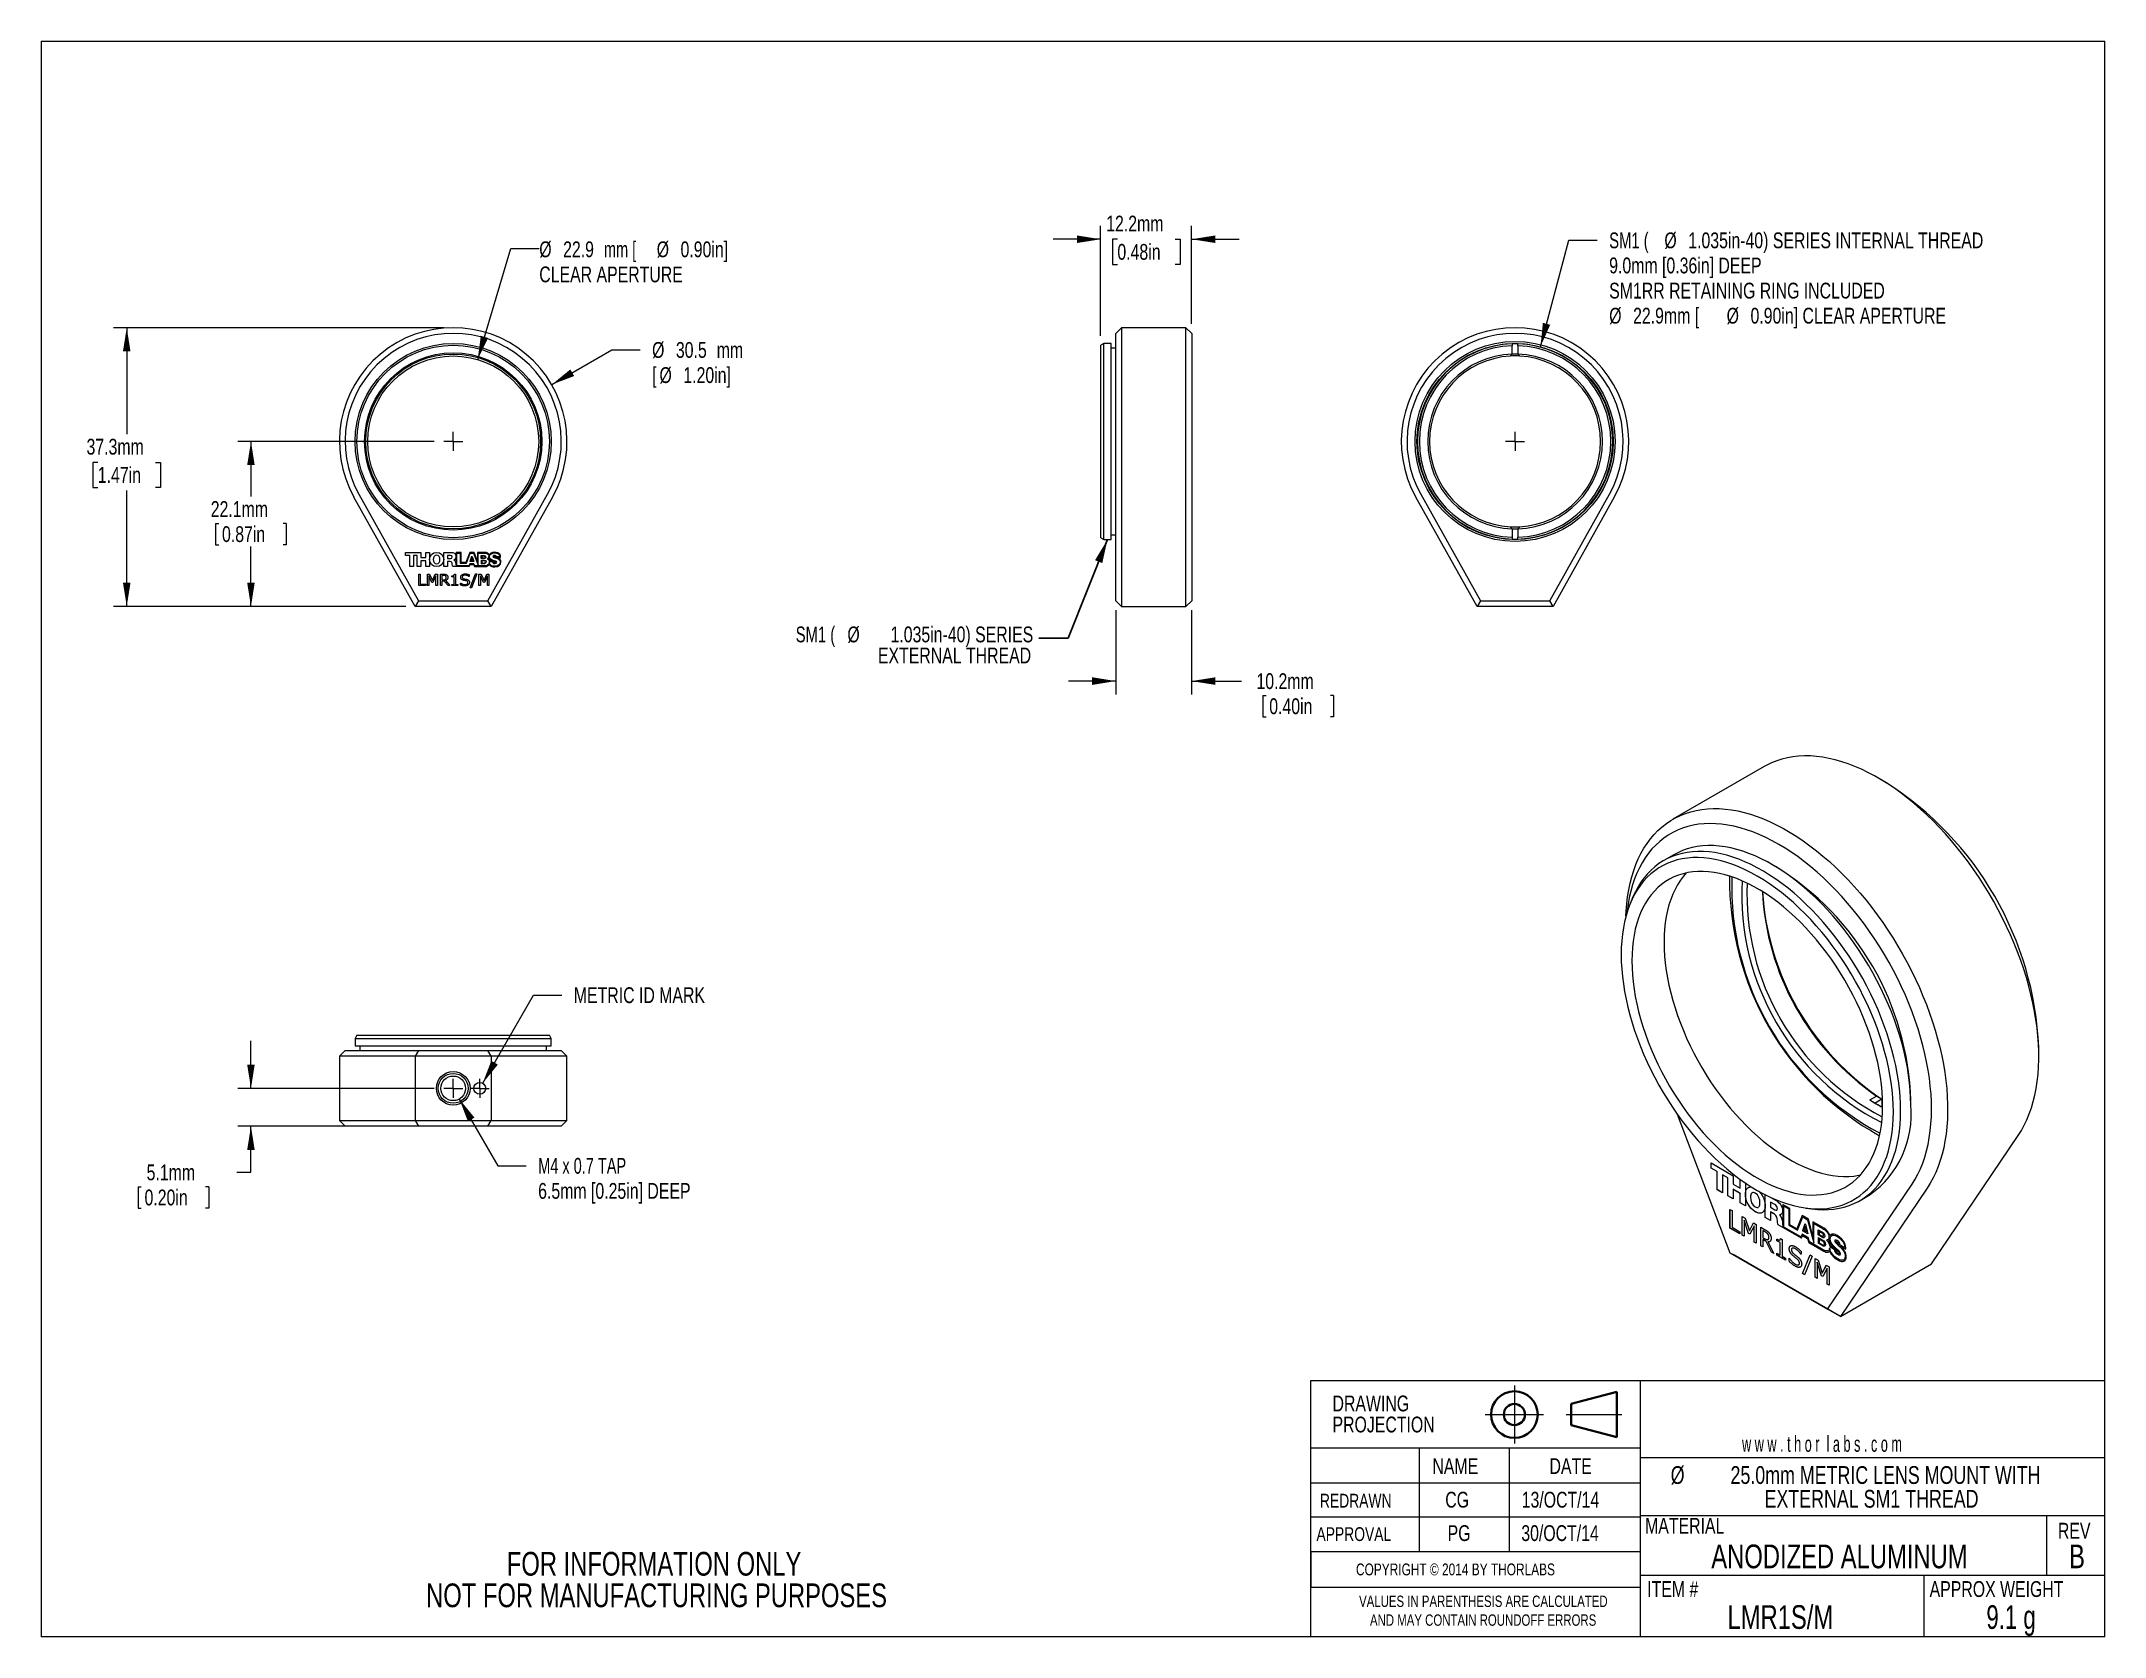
# Model space of a CAD drawing. Header units: millimetres. Extents: x 2 to 278, y 1 to 215.
import ezdxf

# ---------------------------------------------------------------- set-up
doc = ezdxf.new("R2010")
doc.units = ezdxf.units.MM
doc.header["$PDSIZE"] = -1
doc.linetypes.add('CENTERX2', pattern=[20.32, 12.7, -2.54, 2.54, -2.54])
doc.styles.add('SLDTEXTSTYLE0', font='TXT', dxfattribs={"width": 0.75})
doc.styles.add('SLDTEXTSTYLE1', font='TXT', dxfattribs={"width": 0.6})
doc.styles.add('SLDTEXTSTYLE2', font='TXT', dxfattribs={"width": 0.7})
doc.styles.add('SLDTEXTSTYLE3', font='TXT', dxfattribs={"width": 0.6875})
doc.dimstyles.new('SLDDIMSTYLE0', dxfattribs={"dimtxt": 2.116667, "dimasz": 3.175, "dimexe": 0, "dimexo": 0.0625, "dimgap": 0.529167, "dimtad": 0, "dimtih": 1, "dimtoh": 1, "dimdec": 1, "dimrnd": 1e-09, "dimzin": 12, "dimdsep": 46, "dimtxsty": 'SLDTEXTSTYLE0', "dimsah": 1, "dimcen": 0, "dimadec": 0, "dimazin": 3, "dimtfac": 1, "dimtdec": 1, "dimtofl": 0, "dimtmove": 0, "dimatfit": 3, "dimfxl": 1, "dimfrac": 2, "dimtolj": 1, "dimtzin": 12, "dimarcsym": 0})
doc.dimstyles.new('SLDDIMSTYLE1', dxfattribs={"dimtxt": 2.116667, "dimasz": 3.175, "dimexe": 0, "dimexo": 0.0625, "dimgap": 0.529167, "dimtad": 0, "dimtih": 1, "dimtoh": 1, "dimdec": 1, "dimrnd": 1e-09, "dimzin": 12, "dimdsep": 46, "dimtxsty": 'SLDTEXTSTYLE0', "dimsah": 1, "dimcen": 0.09, "dimadec": 0, "dimazin": 3, "dimtfac": 1, "dimtdec": 1, "dimtofl": 0, "dimtmove": 0, "dimatfit": 3, "dimfxl": 1, "dimfrac": 2, "dimtolj": 1, "dimtzin": 12, "dimarcsym": 0})
doc.dimstyles.new('SLDDIMSTYLE2', dxfattribs={"dimtxt": 2.116667, "dimasz": 3.175, "dimexe": 0, "dimexo": 0.0625, "dimgap": 0.529167, "dimtad": 0, "dimtih": 1, "dimtoh": 1, "dimdec": 1, "dimrnd": 1e-09, "dimzin": 12, "dimdsep": 46, "dimtxsty": 'SLDTEXTSTYLE0', "dimsah": 1, "dimcen": 0, "dimadec": 0, "dimazin": 3, "dimtfac": 1, "dimtdec": 1, "dimtofl": 0, "dimtmove": 0, "dimatfit": 3, "dimfxl": 1, "dimfrac": 2, "dimtolj": 1, "dimtzin": 12, "dimarcsym": 0})
doc.dimstyles.new('SLDDIMSTYLE3', dxfattribs={"dimtxt": 2.116667, "dimasz": 3.175, "dimexe": 0, "dimexo": 0.0625, "dimgap": 0.529167, "dimtad": 0, "dimtih": 1, "dimtoh": 1, "dimdec": 1, "dimrnd": 1e-09, "dimzin": 12, "dimdsep": 46, "dimtxsty": 'SLDTEXTSTYLE0', "dimsah": 1, "dimcen": 0, "dimadec": 0, "dimazin": 3, "dimtfac": 1, "dimtdec": 1, "dimtofl": 0, "dimtmove": 0, "dimatfit": 3, "dimfxl": 1, "dimfrac": 2, "dimtolj": 1, "dimtzin": 12, "dimarcsym": 0})
doc.dimstyles.new('SLDDIMSTYLE4', dxfattribs={"dimtxt": 2.116667, "dimasz": 3.175, "dimexe": 0, "dimexo": 0.0625, "dimgap": 0.529167, "dimtad": 0, "dimtih": 1, "dimtoh": 1, "dimdec": 1, "dimrnd": 1e-09, "dimzin": 12, "dimdsep": 46, "dimtxsty": 'SLDTEXTSTYLE0', "dimsah": 1, "dimcen": 0.09, "dimadec": 0, "dimazin": 3, "dimtfac": 1, "dimtdec": 1, "dimtmove": 0, "dimatfit": 0, "dimfxl": 1, "dimfrac": 2, "dimtolj": 1, "dimtzin": 12, "dimarcsym": 0})
doc.dimstyles.new('SLDDIMSTYLE5', dxfattribs={"dimtxt": 0.18, "dimasz": 3.175, "dimexe": 0, "dimexo": 0.0625, "dimgap": 0, "dimtad": 0, "dimtih": 1, "dimtoh": 1, "dimdec": 0, "dimrnd": 1e-09, "dimzin": 0, "dimdsep": 46, "dimtxsty": 'Standard', "dimsah": 1, "dimcen": 0.09, "dimadec": 0, "dimazin": 0, "dimtfac": 3.175, "dimtdec": 0, "dimtofl": 0, "dimtmove": 0, "dimatfit": 3, "dimfxl": 1, "dimfrac": 2, "dimtolj": 1, "dimtzin": 0, "dimarcsym": 0})
doc.dimstyles.new('SLDDIMSTYLE6', dxfattribs={"dimtxt": 2.116667, "dimasz": 3.175, "dimexe": 0, "dimexo": 0.0625, "dimgap": 0.529167, "dimtad": 0, "dimtih": 1, "dimtoh": 1, "dimdec": 3, "dimrnd": 1e-09, "dimzin": 12, "dimdsep": 46, "dimtxsty": 'SLDTEXTSTYLE0', "dimsah": 1, "dimcen": 0, "dimadec": 0, "dimazin": 3, "dimtfac": 1, "dimtdec": 3, "dimtofl": 0, "dimtmove": 0, "dimatfit": 3, "dimfxl": 1, "dimfrac": 2, "dimtolj": 1, "dimtzin": 12, "dimarcsym": 0})

msp = doc.modelspace()

# ---------------------------------------------------------------- texts
at = {"color": 7, "linetype": 'Continuous', "lineweight": 0}
for s, insert, char_height, attachment_point, style in [('w w w . t h o r  l a b s . c o m', (229.4029, 27.7957), 2.116667, 1, 'SLDTEXTSTYLE1'), ('NAME', (187.9274, 24.8221), 2.11667, 1, 'SLDTEXTSTYLE0'), ('DATE', (203.6145, 24.8221), 2.11667, 1, 'SLDTEXTSTYLE0'), ('REDRAWN', (172.8614, 20.0546), 1.85208, 1, 'SLDTEXTSTYLE0'), ('CG', (189.6511, 20.3177), 2.11667, 1, 'SLDTEXTSTYLE0'), ('13/OCT/14', (199.8903, 20.3177), 2.11667, 1, 'SLDTEXTSTYLE0'), ('MATERIAL', (216.42, 16.8243), 2.11667, 1, 'SLDTEXTSTYLE0'), ('APPROVAL', (172.396, 15.5787), 1.85208, 1, 'SLDTEXTSTYLE0'), ('PG', (189.9678, 15.8419), 2.11667, 1, 'SLDTEXTSTYLE0'), ('30/OCT/14', (199.8361, 15.8419), 2.11667, 1, 'SLDTEXTSTYLE0'), ('REV', (271.7161, 16.1672), 2.11667, 1, 'SLDTEXTSTYLE0'), ('ANODIZED ALUMINUM', (242.4508, 13.2559), 3.175, 2, 'SLDTEXTSTYLE0'), ('B', (274.2755, 13.2559), 3.175, 2, 'SLDTEXTSTYLE0'), ('COPYRIGHT © 2014 BY THORLABS', (177.6926, 10.7142), 1.5875, 1, 'SLDTEXTSTYLE0'), ('ITEM #', (216.7004, 8.3495), 2.11667, 1, 'SLDTEXTSTYLE0'), ('APPROX WEIGHT', (254.5318, 8.3495), 2.116667, 1, 'SLDTEXTSTYLE0'), ('LMR1S/M', (234.5367, 5.1307), 3.175, 2, 'SLDTEXTSTYLE0'), ('9.1 g', (265.4411, 5.1307), 3.175, 2, 'SLDTEXTSTYLE2')]:
    msp.add_mtext(s, dxfattribs=dict(at, insert=insert, char_height=char_height, attachment_point=attachment_point, style=style))

# ---------------------------------------------------------------- blocks, each defined once
blk = doc.blocks.new('Third Angle Projection Block')
at = {"color": 7, "linetype": 'CENTERX2', "lineweight": 18}
for p, q in [((101.48, 23.81), (101.48, 14.07)), ((96.6, 18.94), (106.35, 18.94)), ((110.14, 18.94), (119.45, 18.94))]:
    blk.add_line(p, q, dxfattribs=at)
at = {"color": 7, "linetype": 'Continuous', "lineweight": 35}
for p, q in [((118.62, 22.75), (111, 20.71)), ((118.62, 15.13), (118.62, 22.75)), ((111, 20.71), (111, 17.17)), ((111, 17.17), (118.62, 15.13))]:
    blk.add_line(p, q, dxfattribs=at)
for radius in [3.9, 1.77]:
    blk.add_circle((101.48, 18.94), radius, dxfattribs=at)
at = {"color": 7, "linetype": 'Continuous', "lineweight": 0}
blk.add_point((101.48, 18.94), dxfattribs=at)
blk = doc.blocks.new('SW_NOTE_0')
at = {"color": 0, "linetype": 'Continuous', "lineweight": 0, "char_height": 1.524, "attachment_point": 2, "style": 'SLDTEXTSTYLE0'}
for s, insert in [('VALUES IN PARENTHESIS ARE CALCULATED', (19.91, 1.96)), ('AND MAY CONTAIN ROUNDOFF ERRORS', (19.88, -0.56))]:
    blk.add_mtext(s, dxfattribs=dict(at, insert=insert))
blk = doc.blocks.new('SW_NOTE_1')
at = {"color": 0, "linetype": 'Continuous', "lineweight": 0, "char_height": 2.117, "attachment_point": 1, "style": 'SLDTEXTSTYLE0'}
for s, insert in [('DRAWING', (0, 2.73)), ('PROJECTION', (0, -0.09))]:
    blk.add_mtext(s, dxfattribs=dict(at, insert=insert))
blk = doc.blocks.new('SW_NOTE_2')
at = {"color": 0, "linetype": 'Continuous', "lineweight": 0, "char_height": 3.175, "attachment_point": 2, "style": 'SLDTEXTSTYLE0'}
for s, insert in [('FOR INFORMATION ONLY', (25.05, 4.09)), ('NOT FOR MANUFACTURING PURPOSES', (25.38, -0.14))]:
    blk.add_mtext(s, dxfattribs=dict(at, insert=insert))
blk = doc.blocks.new('SW_NOTE_3')
at = {"color": 0, "linetype": 'Continuous', "lineweight": 0, "attachment_point": 2, "style": 'SLDTEXTSTYLE0'}
for s, insert, char_height in [('%%c', (1.71, 3.07), 2.381), ('25.0mm METRIC LENS MOUNT WITH', (29.56, 3.07), 2.3813), ('EXTERNAL SM1 THREAD', (27.69, -0.11), 2.3813)]:
    blk.add_mtext(s, dxfattribs=dict(at, insert=insert, char_height=char_height))
blk = doc.blocks.new('_D')
at = {"color": 7, "linetype": 'Continuous', "lineweight": 18}
for p, q in [((69.96, 168.65), (78, 173.3)), ((78, 173.3), (81.81, 173.3))]:
    blk.add_line(p, q, dxfattribs=at)
blk.add_solid([(69.96, 168.65), (72.96, 169.8), (72.45, 170.68)], dxfattribs=at)
at = {"color": 7, "linetype": 'Continuous', "lineweight": 18, "attachment_point": 1, "style": 'SLDTEXTSTYLE0'}
for s, insert, char_height in [('%%c', (83.4, 174.35), 2.117), ('30.5', (86.59, 174.35), 2.117), ('mm', (92.06, 174.35), 2.117), ('[', (83.4, 170.98), 2.12), ('%%c', (84.39, 170.98), 2.117), ('1.20in]', (87.59, 170.98), 2.117)]:
    blk.add_mtext(s, dxfattribs=dict(at, insert=insert, char_height=char_height))
blk = doc.blocks.new('_D_1')
at = {"color": 7, "linetype": 'Continuous', "lineweight": 18}
for p, q in [((54.22, 161.03), (27.89, 161.03)), ((29.67, 161.03), (29.67, 153.67)), ((24.93, 150.06), (24.93, 147.2)), ((24.93, 150.06), (25.36, 150.06)), ((34.4, 150.06), (33.97, 150.06)), ((34.4, 150.06), (34.4, 147.2)), ((24.93, 147.2), (25.36, 147.2)), ((29.67, 138.93), (29.67, 146.95)), ((34.4, 147.2), (33.97, 147.2)), ((50.41, 138.93), (27.89, 138.93))]:
    blk.add_line(p, q, dxfattribs=at)
for points in [[(29.67, 161.03), (29.16, 157.86), (30.17, 157.86)], [(29.67, 138.93), (30.17, 142.11), (29.16, 142.11)]]:
    blk.add_solid(points, dxfattribs=at)
at = {"color": 7, "linetype": 'Continuous', "lineweight": 18, "char_height": 2.117, "attachment_point": 1, "style": 'SLDTEXTSTYLE0'}
for s, insert in [('22.1mm', (24.28, 153.04)), ('0.87in', (25.79, 149.68))]:
    blk.add_mtext(s, dxfattribs=dict(at, insert=insert))
blk = doc.blocks.new('_D_2')
at = {"color": 7, "linetype": 'Continuous', "lineweight": 18}
for p, q in [((55.49, 176.27), (11.25, 176.27)), ((13.03, 176.27), (13.03, 162.02)), ((9.15, 158.23), (8.5, 158.23)), ((8.5, 158.23), (8.5, 154.87)), ((16.9, 158.23), (17.55, 158.23)), ((17.55, 158.23), (17.55, 154.87)), ((8.5, 154.87), (9.15, 154.87)), ((17.55, 154.87), (16.9, 154.87)), ((13.03, 138.93), (13.03, 154.44)), ((50.41, 138.93), (11.25, 138.93))]:
    blk.add_line(p, q, dxfattribs=at)
for points in [[(13.03, 176.27), (12.52, 173.1), (13.53, 173.1)], [(13.03, 138.93), (13.53, 142.11), (12.52, 142.11)]]:
    blk.add_solid(points, dxfattribs=at)
at = {"color": 7, "linetype": 'Continuous', "lineweight": 18, "char_height": 2.117, "attachment_point": 1, "style": 'SLDTEXTSTYLE0'}
for s, insert in [('37.3mm', (7.64, 161.39)), ('1.47in', (9.15, 157.6))]:
    blk.add_mtext(s, dxfattribs=dict(at, insert=insert))
blk = doc.blocks.new('_D_3')
at = {"color": 7, "linetype": 'Continuous', "lineweight": 18}
for p, q in [((60.04, 172.01), (64.48, 186.87)), ((64.48, 186.87), (68.29, 186.87))]:
    blk.add_line(p, q, dxfattribs=at)
blk.add_solid([(60.04, 172.01), (61.43, 174.9), (60.46, 175.19)], dxfattribs=at)
at = {"color": 7, "linetype": 'Continuous', "lineweight": 18, "attachment_point": 1}
for s, insert, char_height, style in [('%%c', (68.29, 187.83), 2.117, 'SLDTEXTSTYLE0'), ('22.9', (71.48, 187.83), 2.117, 'SLDTEXTSTYLE0'), ('mm [', (76.95, 187.83), 2.117, 'SLDTEXTSTYLE3'), ('%%c', (84.02, 187.83), 2.117, 'SLDTEXTSTYLE0'), ('0.90in]', (87.21, 187.83), 2.117, 'SLDTEXTSTYLE0'), ('CLEAR APERTURE', (68.29, 184.47), 2.1167, 'SLDTEXTSTYLE0')]:
    blk.add_mtext(s, dxfattribs=dict(at, insert=insert, char_height=char_height, style=style))
blk = doc.blocks.new('SW_CENTERMARKSYMBOL_0')
at = {"color": 0, "linetype": 'Continuous', "lineweight": 0}
for q in [(-1.27, 0), (0, 1.27), (0, -1.27), (1.27, 0)]:
    blk.add_line((0, 0), q, dxfattribs=at)
blk = doc.blocks.new('_D_4')
at = {"color": 7, "linetype": 'Continuous', "lineweight": 18}
for p, q in [((57.58, 72.94), (62.74, 64)), ((62.74, 64), (66.55, 64))]:
    blk.add_line(p, q, dxfattribs=at)
blk.add_solid([(57.58, 72.94), (58.73, 69.94), (59.61, 70.44)], dxfattribs=at)
at = {"color": 7, "linetype": 'Continuous', "lineweight": 18, "char_height": 2.1167, "attachment_point": 1}
for s, insert, style in [('M4 x 0.7 TAP', (68.14, 65.05), 'SLDTEXTSTYLE3'), ('6.5mm [0.25in] DEEP', (68.14, 61.69), 'SLDTEXTSTYLE0')]:
    blk.add_mtext(s, dxfattribs=dict(at, insert=insert, style=style))
blk = doc.blocks.new('_D_5')
at = {"color": 7, "linetype": 'Continuous', "lineweight": 18}
for p, q in [((60.71, 75.06), (67.52, 86.86)), ((67.52, 86.86), (71.33, 86.86))]:
    blk.add_line(p, q, dxfattribs=at)
blk.add_solid([(60.71, 75.06), (62.74, 77.55), (61.86, 78.06)], dxfattribs=at)
at = {"color": 7, "linetype": 'Continuous', "lineweight": 18, "insert": (72.92, 87.91), "char_height": 2.1167, "attachment_point": 1, "style": 'SLDTEXTSTYLE0'}
blk.add_mtext('METRIC ID MARK', dxfattribs=at)
blk = doc.blocks.new('_D_6')
at = {"color": 7, "linetype": 'Continuous', "lineweight": 18}
for p, q in [((29.67, 74.37), (29.67, 80.72)), ((54.22, 74.37), (27.89, 74.37)), ((42.86, 69.29), (27.89, 69.29)), ((29.67, 63.13), (29.67, 69.29)), ((14.55, 61.19), (14.55, 58.33)), ((14.55, 61.19), (14.98, 61.19)), ((24.03, 61.19), (23.6, 61.19)), ((24.03, 61.19), (24.03, 58.33)), ((27.76, 63.13), (29.67, 63.13)), ((14.55, 58.33), (14.98, 58.33)), ((24.03, 58.33), (23.6, 58.33))]:
    blk.add_line(p, q, dxfattribs=at)
for points in [[(29.67, 74.37), (30.17, 77.55), (29.16, 77.55)], [(29.67, 69.29), (29.16, 66.12), (30.17, 66.12)]]:
    blk.add_solid(points, dxfattribs=at)
at = {"color": 7, "linetype": 'Continuous', "lineweight": 18, "char_height": 2.117, "attachment_point": 1, "style": 'SLDTEXTSTYLE0'}
for s, insert in [('5.1mm', (15.69, 64.17)), ('0.20in', (15.41, 60.81))]:
    blk.add_mtext(s, dxfattribs=dict(at, insert=insert))
blk = doc.blocks.new('SW_CENTERMARKSYMBOL_1')
at = {"color": 0, "linetype": 'Continuous', "lineweight": 0}
for q in [(-1.27, 0), (0, 1.27), (0, -1.27), (1.27, 0)]:
    blk.add_line((0, 0), q, dxfattribs=at)
blk = doc.blocks.new('SW_CENTERMARKSYMBOL_2')
at = {"color": 0, "linetype": 'Continuous', "lineweight": 0}
for q in [(-1.27, 0), (0, 1.27), (0, -1.27), (1.27, 0)]:
    blk.add_line((0, 0), q, dxfattribs=at)
blk = doc.blocks.new('_D_7')
at = {"color": 7, "linetype": 'Continuous', "lineweight": 18}
for p, q in [((145.52, 138.42), (145.52, 127.15)), ((155.68, 138.42), (155.68, 127.15)), ((145.52, 128.93), (139.17, 128.93)), ((155.68, 128.93), (162.34, 128.93)), ((165.22, 127), (165.22, 124.14)), ((165.22, 127), (165.64, 127)), ((174.69, 127), (174.26, 127)), ((174.69, 127), (174.69, 124.14)), ((165.22, 124.14), (165.64, 124.14)), ((174.69, 124.14), (174.26, 124.14))]:
    blk.add_line(p, q, dxfattribs=at)
for points in [[(145.52, 128.93), (142.35, 129.44), (142.35, 128.42)], [(155.68, 128.93), (158.86, 128.42), (158.86, 129.44)]]:
    blk.add_solid(points, dxfattribs=at)
at = {"color": 7, "linetype": 'Continuous', "lineweight": 18, "char_height": 2.117, "attachment_point": 1, "style": 'SLDTEXTSTYLE0'}
for s, insert in [('10.2mm', (164.36, 129.98)), ('0.40in', (166.07, 126.62))]:
    blk.add_mtext(s, dxfattribs=dict(at, insert=insert))
blk = doc.blocks.new('_D_8')
at = {"color": 7, "linetype": 'Continuous', "lineweight": 18}
for p, q in [((143.49, 188.12), (137.14, 188.12)), ((143.49, 175.19), (143.49, 189.9)), ((145.73, 188.12), (145.09, 188.12)), ((145.09, 188.12), (145.09, 184.76)), ((153.49, 188.12), (154.14, 188.12)), ((154.14, 188.12), (154.14, 184.76)), ((155.68, 176.78), (155.68, 189.9)), ((155.68, 188.12), (162.03, 188.12)), ((145.09, 184.76), (145.73, 184.76)), ((154.14, 184.76), (153.49, 184.76))]:
    blk.add_line(p, q, dxfattribs=at)
for points in [[(143.49, 188.12), (140.32, 188.63), (140.32, 187.62)], [(155.68, 188.12), (158.86, 187.62), (158.86, 188.63)]]:
    blk.add_solid(points, dxfattribs=at)
at = {"color": 7, "linetype": 'Continuous', "lineweight": 18, "char_height": 2.117, "attachment_point": 1, "style": 'SLDTEXTSTYLE0'}
for s, insert in [('12.2mm', (144.23, 191.28)), ('0.48in', (145.73, 187.49))]:
    blk.add_mtext(s, dxfattribs=dict(at, insert=insert))
blk = doc.blocks.new('SW_NOTE_4')
at = {"color": 0, "linetype": 'Continuous', "lineweight": 0, "attachment_point": 3}
for s, insert, char_height, style in [('SM1 (', (-27.3, 1.57), 2.117, 'SLDTEXTSTYLE2'), ('%%c', (-24.01, 1.57), 2.117, 'SLDTEXTSTYLE0'), ('1.035in-40) SERIES', (-0.77, 1.57), 2.1167, 'SLDTEXTSTYLE0'), ('EXTERNAL THREAD', (-1.05, -1.25), 2.1167, 'SLDTEXTSTYLE0')]:
    blk.add_mtext(s, dxfattribs=dict(at, insert=insert, char_height=char_height, style=style))
blk = doc.blocks.new('_D_9')
at = {"color": 7, "linetype": 'Continuous', "lineweight": 18}
for p, q in [((202.4, 173.73), (206.21, 187.98)), ((206.21, 187.98), (210.02, 187.98))]:
    blk.add_line(p, q, dxfattribs=at)
blk.add_solid([(202.4, 173.73), (203.71, 176.66), (202.73, 176.93)], dxfattribs=at)
at = {"color": 7, "linetype": 'Continuous', "lineweight": 18, "attachment_point": 1}
for s, insert, char_height, style in [('SM1 (', (211.61, 189.03), 2.117, 'SLDTEXTSTYLE2'), ('%%c', (219, 189.03), 2.117, 'SLDTEXTSTYLE0'), ('1.035in-40) SERIES INTERNAL THREAD', (222.2, 189.03), 2.1167, 'SLDTEXTSTYLE0'), ('9.0mm [0.36in] DEEP', (211.61, 185.67), 2.1167, 'SLDTEXTSTYLE0'), ('SM1RR RETAINING RING INCLUDED', (211.61, 182.3), 2.1167, 'SLDTEXTSTYLE0'), ('%%c', (211.61, 178.94), 2.117, 'SLDTEXTSTYLE0'), ('22.9mm [', (214.81, 178.94), 2.117, 'SLDTEXTSTYLE0'), ('%%c', (227.34, 178.94), 2.117, 'SLDTEXTSTYLE0'), ('0.90in] CLEAR APERTURE', (230.54, 178.94), 2.1167, 'SLDTEXTSTYLE0')]:
    blk.add_mtext(s, dxfattribs=dict(at, insert=insert, char_height=char_height, style=style))
blk = doc.blocks.new('SW_CENTERMARKSYMBOL_3')
at = {"color": 0, "linetype": 'Continuous', "lineweight": 0}
for q in [(-1.27, 0), (0, 1.27), (0, -1.27), (1.27, 0)]:
    blk.add_line((0, 0), q, dxfattribs=at)

# ---------------------------------------------------------------- dimensions: what is measured, and where the dimension line sits
at = {"color": 7, "linetype": 'Continuous', "lineweight": 18}
for base, p1, p2, picture, middle in [((143.4905, 188.1246), (155.6825, 175.5086), (143.4905, 173.9211), '_D_8', (149.6126, 188.1246)), ((155.6825, 128.9326), (145.5225, 139.6946), (155.6825, 139.6946), '_D_7', (169.9513, 128.9326))]:
    dim = msp.add_linear_dim(base=base, p1=p1, p2=p2, dimstyle='SLDDIMSTYLE4', dxfattribs=at)
    dim.commit()
    dim.dimension.update_dxf_attribs({"geometry": picture, "text_midpoint": middle, "dimtype": 160})
for p1, p2, text, dimstyle, picture, middle in [((195.6073, 148.3327), (202.4015, 173.7286), 'SM1 (%%c1.035in-40) SERIES INTERNAL THREAD\\P9.0mm [0.36in] DEEP\\PSM1RR RETAINING RING INCLUDED\\P%%c22.9mm [%%c0.90in] CLEAR APERTURE', 'SLDDIMSTYLE6', '_D_9', (240.9785, 187.9812)), ((53.4809, 150.0544), (60.0376, 172.0069), '<>mm [%%c0.90in]\\PCLEAR APERTURE', 'SLDDIMSTYLE2', '_D_3', (82.1225, 186.8654)), ((43.5622, 153.4086), (69.9563, 168.6527), '<>mm\\P[%%c1.20in]', 'SLDDIMSTYLE0', '_D', (90.3772, 173.299))]:
    dim = msp.add_diameter_dim_2p(p1=p1, p2=p2, text=text, dimstyle=dimstyle, dxfattribs=at)
    dim.commit()
    dim.dimension.update_dxf_attribs({"geometry": picture, "text_midpoint": middle, "dimtype": 163})
for base, p1, p2, dimstyle, picture, middle in [((13.0262, 138.9326), (56.7592, 176.2706), (51.6792, 138.9326), 'SLDDIMSTYLE1', '_D_2', (13.0262, 158.2313)), ((29.6653, 161.0306), (51.6792, 138.9326), (55.4892, 161.0306), 'SLDDIMSTYLE1', '_D_1', (29.6653, 150.3104)), ((29.6653, 74.3708), (44.1315, 69.2908), (55.4892, 74.3708), 'SLDDIMSTYLE4', '_D_6', (29.6653, 63.1257))]:
    dim = msp.add_linear_dim(base=base, p1=p1, p2=p2, angle=90, dimstyle=dimstyle, dxfattribs=at)
    dim.commit()
    dim.dimension.update_dxf_attribs({"geometry": picture, "text_midpoint": middle, "dimtype": 160})
for p1, p2, text, picture, middle in [((59.9184, 73.6834), (60.7121, 75.0582), 'METRIC ID MARK', '_D_5', (84.0806, 86.8576)), ((55.935, 75.8002), (57.5835, 72.9414), 'M4 x 0.7 TAP\\P6.5mm [0.25in] DEEP', '_D_4', (81.7846, 64.0014))]:
    dim = msp.add_diameter_dim_2p(p1=p1, p2=p2, text=text, dimstyle='SLDDIMSTYLE3', override={"dimpost": '<>'}, dxfattribs=at)
    dim.commit()
    dim.dimension.update_dxf_attribs({"geometry": picture, "text_midpoint": middle, "dimtype": 163})

# ---------------------------------------------------------------- linework, layer by layer
at = {"color": 7, "linetype": 'Continuous', "lineweight": 18}
for p, q in [((1.5794, 214.6454), (277.9892, 214.6454)), ((1.5794, 214.6454), (1.5794, 0.9032)), ((277.9892, 0.9032), (277.9892, 214.6454)), ((143.9304, 174.1751), (143.4905, 173.9211)), ((144.8875, 174.1751), (143.9304, 174.1751)), ((143.9304, 161.0306), (143.9304, 174.1751)), ((144.8875, 161.0306), (144.8875, 174.1751)), ((146.2845, 176.2706), (145.5225, 175.5086)), ((145.5225, 153.9487), (145.5225, 175.5086)), ((154.9205, 176.2706), (146.2845, 176.2706)), ((146.2845, 176.2706), (146.2845, 153.576)), ((155.6825, 175.5086), (154.9205, 176.2706)), ((154.9205, 153.576), (154.9205, 176.2706)), ((155.6825, 175.5086), (155.6825, 153.9487)), ((143.4905, 161.0306), (143.4905, 173.9211)), ((145.5225, 173.5401), (144.8875, 173.5401)), ((198.598, 172.7328), (198.3412, 172.4668)), ((198.598, 174.1053), (198.598, 173.8512)), ((198.598, 172.733), (198.598, 173.8512)), ((198.598, 172.733), (198.598, 172.7328)), ((199.3854, 173.852), (199.3854, 174.1061)), ((199.3854, 173.852), (199.3854, 172.7338)), ((199.3854, 172.7337), (199.3854, 172.7338)), ((199.6421, 172.4683), (199.3854, 172.7337)), ((143.4905, 148.1401), (143.4905, 161.0306)), ((143.9304, 147.8861), (143.9304, 161.0306)), ((144.8875, 147.8861), (144.8875, 161.0306)), ((51.6792, 138.9326), (43.4669, 153.576)), ((44.1315, 153.9487), (52.1256, 139.6946)), ((61.3929, 139.6946), (69.387, 153.9487)), ((70.0516, 153.576), (61.8392, 138.9326)), ((145.5225, 139.6946), (145.5225, 153.9487)), ((146.2845, 153.576), (146.2845, 138.9326)), ((154.9205, 138.9326), (154.9205, 153.576)), ((155.6825, 153.9487), (155.6825, 139.6946)), ((193.9244, 138.9326), (185.712, 153.576)), ((186.3767, 153.9487), (194.3707, 139.6946)), ((203.6381, 139.6946), (211.6321, 153.9487)), ((212.2967, 153.576), (204.0844, 138.9326)), ((198.598, 149.3285), (198.3412, 149.5945)), ((198.598, 149.3285), (198.598, 149.3283)), ((198.598, 149.3283), (198.598, 148.2101)), ((199.6421, 149.593), (199.3854, 149.3276)), ((199.3854, 149.3274), (199.3854, 149.3276)), ((199.3854, 149.3274), (199.3854, 148.2093)), ((143.4905, 148.1401), (143.9304, 147.8861)), ((143.9304, 147.8861), (144.8875, 147.8861)), ((144.8875, 148.5211), (145.5225, 148.5211)), ((198.598, 148.2101), (198.598, 147.956)), ((199.3854, 147.9552), (199.3854, 148.2093)), ((50.3606, 146.1716), (52.4446, 146.1717)), ((50.3607, 145.7447), (50.3606, 146.1716)), ((50.9313, 145.7447), (50.3607, 145.7447)), ((50.9313, 144.2666), (50.9313, 145.7447)), ((51.4296, 144.2667), (50.9313, 144.2666)), ((51.4295, 145.7448), (51.4296, 144.2667)), ((51.9464, 145.7448), (51.4295, 145.7448)), ((51.9465, 144.2667), (51.9464, 145.7448)), ((52.4447, 144.2667), (51.9465, 144.2667)), ((52.4446, 146.1717), (52.4446, 145.478)), ((52.4446, 145.478), (53.101, 145.478)), ((52.4446, 145.0512), (52.4447, 144.2667)), ((53.101, 145.0512), (52.4446, 145.0512)), ((53.101, 145.478), (53.1009, 146.1718)), ((53.1009, 146.1718), (53.5992, 146.1718)), ((53.101, 144.2668), (53.101, 145.0512)), ((53.5993, 144.2668), (53.101, 144.2668)), ((53.5992, 146.1718), (53.5993, 144.2668)), ((55.4845, 146.1719), (56.4596, 146.1719)), ((55.4846, 144.2669), (55.4845, 146.1719)), ((55.9829, 144.2669), (55.4846, 144.2669)), ((55.9828, 145.7763), (55.9828, 145.3468)), ((56.3793, 145.7763), (55.9828, 145.7763)), ((55.9828, 145.3468), (56.4007, 145.3468)), ((56.3606, 144.9607), (55.9829, 144.9606)), ((55.9829, 144.9606), (55.9829, 144.2669)), ((58.9153, 144.2671), (56.6954, 144.2669)), ((56.8293, 145.1581), (56.8293, 145.1528)), ((57.1586, 146.172), (57.1576, 144.356)), ((57.8059, 146.172), (57.1586, 146.172)), ((57.2589, 144.3584), (57.2588, 146.0776)), ((57.2588, 146.0776), (57.7074, 146.0776)), ((58.8498, 144.3584), (57.2589, 144.3584)), ((57.7074, 146.0776), (57.7074, 144.7473)), ((57.7074, 144.7473), (58.5324, 144.7473)), ((57.8059, 144.8147), (57.8059, 146.172)), ((58.4665, 144.8147), (57.8059, 144.8147)), ((58.9788, 146.1721), (58.4665, 144.8147)), ((58.5324, 144.7473), (59.033, 146.0777)), ((58.9805, 144.6483), (58.8498, 144.3584)), ((58.9153, 144.2671), (59.0286, 144.5479)), ((59.5671, 146.1721), (58.9788, 146.1721)), ((59.5365, 144.6484), (58.9805, 144.6483)), ((59.2292, 145.6247), (59.0044, 144.9366)), ((59.5167, 144.9367), (59.0044, 144.9366)), ((59.0286, 144.5479), (59.4904, 144.5479)), ((59.033, 146.0777), (59.4886, 146.0777)), ((59.2596, 145.4435), (59.1251, 145.0284)), ((59.1251, 145.0284), (59.3896, 145.0284)), ((59.2292, 145.6247), (59.2993, 145.6247)), ((59.3896, 145.0284), (59.2596, 145.4435)), ((59.2993, 145.6247), (59.5167, 144.9367)), ((59.4886, 146.0777), (60.0959, 144.4749)), ((59.4904, 144.5479), (59.5992, 144.2671)), ((59.6647, 144.3561), (59.5365, 144.6484)), ((60.0069, 144.9856), (59.5671, 146.1721)), ((59.5992, 144.2671), (61.0217, 144.2672)), ((60.9229, 144.3562), (59.6647, 144.3561)), ((60.8477, 146.1722), (60.0068, 146.1721)), ((60.0068, 146.1721), (60.0069, 144.9856)), ((60.0959, 146.0777), (60.9011, 146.0778)), ((60.0959, 144.4749), (60.0959, 146.0777)), ((60.5046, 145.7535), (60.9037, 145.7535)), ((60.5046, 145.3371), (60.5046, 145.7535)), ((60.9037, 145.3371), (60.5046, 145.3371)), ((60.5046, 145.138), (60.948, 145.138)), ((60.5046, 145.138), (60.5046, 144.6581)), ((60.948, 144.6581), (60.5046, 144.6581)), ((60.5897, 145.0486), (60.5897, 144.7398)), ((60.9226, 145.0486), (60.5897, 145.0486)), ((60.5897, 144.7398), (60.9226, 144.7399)), ((60.592, 145.6622), (60.592, 145.4218)), ((60.8706, 145.6622), (60.592, 145.6622)), ((60.592, 145.4218), (60.8706, 145.4218)), ((61.591, 144.9396), (62.0197, 144.9396)), ((62.0832, 145.0194), (61.6494, 145.0194)), ((63.013, 145.5616), (62.5646, 145.5616)), ((62.5844, 145.4673), (63.109, 145.4691)), ((52.1454, 143.2506), (52.3384, 143.2506)), ((52.1454, 141.7266), (52.1454, 143.2506)), ((53.0907, 141.7266), (52.1454, 141.7266)), ((52.3384, 143.2506), (52.3384, 141.9003)), ((52.3384, 141.9003), (53.0907, 141.9003)), ((53.0907, 141.9003), (53.0907, 141.7266)), ((53.3029, 143.2506), (53.5811, 143.2506)), ((53.3029, 141.7266), (53.3029, 143.2506)), ((53.4958, 141.7266), (53.3029, 141.7266)), ((53.4958, 143.0409), (53.4958, 141.7266)), ((53.9079, 142.151), (53.4958, 143.0409)), ((53.5811, 143.2506), (53.979, 142.4057)), ((54.026, 142.151), (53.9079, 142.151)), ((53.979, 142.4057), (54.3639, 143.2506)), ((54.4411, 143.0409), (54.026, 142.151)), ((54.3639, 143.2506), (54.634, 143.2506)), ((54.4411, 141.7266), (54.4411, 143.0409)), ((54.634, 141.7266), (54.4411, 141.7266)), ((54.634, 143.2506), (54.634, 141.7266)), ((55.0584, 143.2506), (55.4789, 143.2506)), ((55.0584, 141.7266), (55.0584, 143.2506)), ((55.2513, 141.7266), (55.0584, 141.7266)), ((55.2513, 143.077), (55.2513, 142.4983)), ((55.4873, 143.077), (55.2513, 143.077)), ((55.2513, 142.4983), (55.4542, 142.4983)), ((55.2513, 142.3247), (55.2513, 141.7266)), ((55.5696, 142.3247), (55.2513, 142.3247)), ((56.0802, 141.7266), (55.5696, 142.3247)), ((55.7378, 142.3856), (56.3123, 141.7266)), ((56.3123, 141.7266), (56.0802, 141.7266)), ((56.5824, 142.9034), (56.5824, 143.0384)), ((56.8911, 142.9034), (56.5824, 142.9034)), ((56.5824, 141.881), (56.8911, 141.881)), ((56.5824, 141.7266), (56.5824, 141.881)), ((57.3926, 141.7266), (56.5824, 141.7266)), ((56.8911, 141.881), (56.8911, 142.9034)), ((56.9281, 143.2506), (57.084, 143.2506)), ((57.084, 143.2506), (57.084, 141.881)), ((57.084, 141.881), (57.3926, 141.881)), ((57.3926, 141.881), (57.3926, 141.7266)), ((57.7592, 142.0546), (57.7736, 142.0546)), ((57.7592, 141.8068), (57.7592, 142.0546)), ((58.8781, 142.942), (58.8636, 142.942)), ((58.8781, 143.1825), (58.8781, 142.942)), ((59.0131, 141.418), (59.7305, 143.3085)), ((59.1991, 141.418), (59.0131, 141.418)), ((59.9198, 143.3085), (59.1991, 141.418)), ((59.7305, 143.3085), (59.9198, 143.3085)), ((60.2091, 143.2506), (60.4874, 143.2506)), ((60.2091, 141.7266), (60.2091, 143.2506)), ((60.4021, 141.7266), (60.2091, 141.7266)), ((60.4021, 143.0409), (60.4021, 141.7266)), ((60.8141, 142.151), (60.4021, 143.0409)), ((60.4874, 143.2506), (60.8852, 142.4057)), ((60.9323, 142.151), (60.8141, 142.151)), ((60.8852, 142.4057), (61.2702, 143.2506)), ((61.3473, 143.0409), (60.9323, 142.151)), ((61.2702, 143.2506), (61.5402, 143.2506)), ((61.3473, 141.7266), (61.3473, 143.0409)), ((61.5402, 141.7266), (61.3473, 141.7266)), ((61.5402, 143.2506), (61.5402, 141.7266)), ((52.1256, 139.6946), (51.6792, 138.9326)), ((61.8392, 138.9326), (51.6792, 138.9326)), ((52.1256, 139.6946), (61.3929, 139.6946)), ((61.8392, 138.9326), (61.3929, 139.6946)), ((146.2845, 138.9326), (145.5225, 139.6946)), ((146.2845, 138.9326), (154.9205, 138.9326)), ((155.6825, 139.6946), (154.9205, 138.9326)), ((194.3707, 139.6946), (193.9244, 138.9326)), ((204.0844, 138.9326), (193.9244, 138.9326)), ((194.3707, 139.6946), (203.6381, 139.6946)), ((204.0844, 138.9326), (203.6381, 139.6946)), ((232.3675, 117.4833), (220.1543, 110.4328)), ((248.6872, 115.35), (247.6097, 115.9723)), ((220.274, 105.6626), (218.9205, 104.8813)), ((214.6988, 99.7989), (214.4122, 99.098)), ((43.8687, 81.4828), (43.6147, 81.0429)), ((43.6147, 81.0429), (43.6147, 80.0858)), ((43.6147, 81.0429), (69.9037, 81.0429)), ((43.8687, 81.4828), (69.6497, 81.4828)), ((69.9037, 81.0429), (69.6497, 81.4828)), ((69.9037, 80.0858), (69.9037, 81.0429)), ((42.2812, 79.4508), (41.5192, 78.6888)), ((41.5192, 78.6888), (41.5192, 70.0528)), ((43.4669, 78.6888), (41.5192, 78.6888)), ((42.2812, 79.4508), (44.1315, 79.4508)), ((51.6792, 78.6888), (43.4669, 78.6888)), ((43.6147, 80.0858), (69.9037, 80.0858)), ((44.1315, 79.4508), (52.1256, 79.4508)), ((44.2497, 80.0858), (44.2497, 79.4508)), ((52.1256, 79.4508), (51.6792, 78.6888)), ((61.8392, 78.6888), (51.6792, 78.6888)), ((51.6792, 78.6888), (51.6792, 70.0528)), ((52.1256, 79.4508), (61.3929, 79.4508)), ((56.6311, 79.4508), (56.6311, 79.4511)), ((61.8392, 78.6888), (61.3929, 79.4508)), ((61.3929, 79.4508), (69.387, 79.4508)), ((70.0516, 78.6888), (61.8392, 78.6888)), ((61.8392, 78.6888), (61.8392, 70.0528)), ((69.2687, 79.4508), (69.2687, 80.0858)), ((69.387, 79.4508), (71.2372, 79.4508)), ((71.9992, 78.6888), (70.0516, 78.6888)), ((71.9992, 78.6888), (71.2372, 79.4508)), ((71.9992, 70.0528), (71.9992, 78.6888)), ((269.1588, 78.644), (269.1588, 79.8883)), ((246.5247, 72.8245), (247.4227, 73.3429)), ((246.5247, 72.8245), (247.2468, 72.3887)), ((248.1448, 72.9071), (247.2468, 72.3887)), ((247.2468, 72.3887), (247.247, 72.3886)), ((247.4227, 73.3429), (248.1448, 72.9071)), ((248.145, 72.907), (248.1448, 72.9071)), ((248.145, 72.907), (248.145, 71.8785)), ((41.5192, 70.0528), (42.2812, 69.2908)), ((41.5192, 70.0528), (43.4669, 70.0528)), ((44.1315, 69.2908), (42.2812, 69.2908)), ((43.4669, 70.0528), (51.6792, 70.0528)), ((52.1256, 69.2908), (44.1315, 69.2908)), ((51.6792, 70.0528), (61.8392, 70.0528)), ((51.6792, 70.0528), (52.1256, 69.2908)), ((61.3929, 69.2908), (52.1256, 69.2908)), ((61.3929, 69.2908), (61.8392, 70.0528)), ((69.387, 69.2908), (61.3929, 69.2908)), ((61.8392, 70.0528), (70.0516, 70.0528)), ((71.2372, 69.2908), (69.387, 69.2908)), ((70.0516, 70.0528), (71.9992, 70.0528)), ((71.2372, 69.2908), (71.9992, 70.0528)), ((220.7204, 70.9181), (227.7624, 52.3531)), ((254.7904, 50.8509), (266.4044, 68.0601)), ((225.2665, 64.3714), (228.2136, 62.6702)), ((225.2665, 63.6742), (225.2665, 64.3714)), ((225.2701, 63.6763), (225.2665, 63.6742)), ((226.0734, 63.2084), (225.2665, 63.6742)), ((225.2701, 63.6763), (225.27, 64.3693)), ((226.077, 63.2105), (225.2701, 63.6763)), ((226.077, 63.2105), (226.0734, 63.2084)), ((226.0735, 60.7945), (226.0734, 63.2084)), ((226.0771, 60.7965), (226.077, 63.2105)), ((226.7817, 62.8038), (226.7781, 62.8017)), ((226.7781, 62.8017), (226.7782, 60.3877)), ((227.509, 62.3797), (226.7781, 62.8017)), ((227.5126, 62.3818), (226.7817, 62.8038)), ((227.5126, 62.3818), (227.509, 62.3797)), ((227.5092, 59.9658), (227.509, 62.3797)), ((227.5127, 59.9679), (227.5126, 62.3818)), ((228.2136, 62.6702), (228.2136, 61.5373)), ((228.2136, 61.5373), (229.1419, 61.0015)), ((228.2173, 60.8423), (228.2137, 60.8402)), ((228.2137, 60.8402), (228.2137, 59.5591)), ((229.1419, 60.3044), (228.2137, 60.8402)), ((229.1455, 60.3065), (228.2173, 60.8423)), ((229.1419, 61.0015), (229.1418, 62.1344)), ((229.1418, 62.1344), (229.6374, 61.8484)), ((229.1455, 61.0036), (229.1419, 61.0015)), ((229.1455, 61.0036), (229.1454, 62.1323)), ((229.8465, 61.705), (229.8466, 58.6165)), ((240.8685, 44.7871), (252.1737, 61.5388)), ((254.1913, 61.0096), (242.5773, 43.8004)), ((226.0771, 60.7965), (226.0735, 60.7945)), ((226.7782, 60.3877), (226.0735, 60.7945)), ((226.7782, 60.3919), (226.0771, 60.7965)), ((227.5127, 59.9679), (227.5092, 59.9658)), ((228.2137, 59.5591), (227.5092, 59.9658)), ((228.2137, 59.5632), (227.5127, 59.9679)), ((227.7905, 58.1441), (228.0634, 57.9866)), ((227.7905, 55.6552), (227.7905, 58.1441)), ((227.7941, 55.6573), (227.7941, 58.142)), ((229.1455, 60.3065), (229.1419, 60.3044)), ((229.142, 59.0233), (229.1419, 60.3044)), ((229.1455, 59.0254), (229.142, 59.0233)), ((229.8466, 58.6165), (229.142, 59.0233)), ((229.1455, 59.0254), (229.1455, 60.3065)), ((229.8466, 58.6207), (229.1455, 59.0254)), ((229.8539, 60.1746), (229.8503, 60.1726)), ((232.5128, 57.0775), (232.5127, 60.1214)), ((232.5164, 57.0796), (232.5163, 60.1196)), ((233.221, 59.1379), (233.2174, 59.1358)), ((233.2174, 59.1358), (233.2174, 58.4344)), ((233.7781, 58.8122), (233.2174, 59.1358)), ((233.2174, 58.4344), (233.8084, 58.0932)), ((233.7817, 58.8142), (233.221, 59.1379)), ((233.248, 59.7642), (233.8917, 59.3926)), ((234.8802, 58.822), (234.8787, 55.8573)), ((235.7956, 58.2937), (234.8802, 58.822)), ((234.8838, 58.82), (234.8823, 55.8594)), ((235.0256, 58.5881), (235.022, 58.5861)), ((235.0221, 55.7784), (235.022, 58.5861)), ((235.022, 58.5861), (235.6563, 58.2199)), ((235.0256, 58.5881), (235.6599, 58.222)), ((235.6599, 58.222), (235.6563, 58.2199)), ((235.6563, 58.2199), (235.6564, 56.0473)), ((235.6599, 58.222), (235.66, 56.0494)), ((235.7957, 56.077), (235.7956, 58.2937)), ((237.9446, 58.3342), (238.6949, 58.2319)), ((245.2074, 59.3462), (246.5608, 60.1275)), ((227.7941, 55.6573), (227.7905, 55.6552)), ((229.1274, 54.8835), (227.7905, 55.6552)), ((229.1274, 54.8877), (227.7941, 55.6573)), ((228.0634, 57.9866), (228.0634, 55.7813)), ((228.0634, 55.7813), (229.1274, 55.1671)), ((229.4275, 57.1991), (229.8209, 56.972)), ((229.4275, 54.7103), (229.4275, 57.1991)), ((229.431, 54.7123), (229.431, 57.197)), ((229.7039, 56.7011), (229.7003, 56.699)), ((229.7003, 56.699), (229.7003, 54.5528)), ((230.283, 54.9095), (229.7003, 56.699)), ((230.2866, 54.9115), (229.7039, 56.7011)), ((229.8209, 56.972), (230.3836, 55.2673)), ((230.3836, 55.2673), (230.928, 56.3329)), ((230.3872, 55.2694), (230.9299, 56.3317)), ((231.0371, 55.9273), (230.4501, 54.813)), ((230.928, 56.3329), (231.3099, 56.1124)), ((231.0407, 55.9293), (231.0371, 55.9273)), ((231.0371, 53.7811), (231.0371, 55.9273)), ((231.0407, 53.7831), (231.0407, 55.9293)), ((231.3099, 56.1124), (231.3099, 53.6236)), ((231.9101, 55.7659), (232.5048, 55.4226)), ((231.9101, 53.2771), (231.9101, 55.7659)), ((231.9137, 53.2791), (231.9137, 55.7638)), ((232.1865, 55.3269), (232.1829, 55.3249)), ((232.1829, 55.3249), (232.1829, 54.3797)), ((232.5167, 55.1322), (232.1829, 55.3249)), ((232.5203, 55.1342), (232.1865, 55.3269)), ((232.5164, 57.0796), (232.5128, 57.0775)), ((233.2175, 56.6708), (232.5128, 57.0775)), ((233.2175, 56.6749), (232.5164, 57.0796)), ((233.2211, 57.8058), (233.2175, 57.8037)), ((233.2175, 57.8037), (233.2175, 56.6708)), ((233.7517, 57.4954), (233.2175, 57.8037)), ((233.7553, 57.4974), (233.2211, 57.8058)), ((234.1493, 56.6338), (234.1457, 56.6317)), ((234.2288, 56.0912), (234.2252, 56.0891)), ((237.3645, 54.277), (234.2252, 56.0891)), ((237.366, 54.2803), (234.2288, 56.0912)), ((234.4181, 57.4373), (234.4146, 57.4352)), ((234.4146, 57.4352), (234.4146, 57.4265)), ((234.8823, 55.8594), (234.8787, 55.8573)), ((237.2719, 54.4797), (235.0221, 55.7784)), ((235.66, 56.0494), (235.6564, 56.0473)), ((235.6564, 56.0473), (236.8231, 55.3738)), ((235.66, 56.0494), (236.8245, 55.3772)), ((236.7299, 55.5378), (235.7957, 56.077)), ((237.4544, 57.3362), (236.7299, 55.5378)), ((236.7335, 55.5398), (236.7299, 55.5378)), ((237.4566, 57.3349), (236.7335, 55.5398)), ((236.8231, 55.3738), (237.531, 57.1378)), ((238.2863, 56.8559), (237.4544, 57.3362)), ((237.8085, 56.2378), (237.4906, 55.2977)), ((237.4942, 55.2998), (237.4906, 55.2977)), ((238.215, 54.8795), (237.4906, 55.2977)), ((237.811, 56.2365), (237.4942, 55.2998)), ((238.2139, 54.8843), (237.4942, 55.2998)), ((237.5346, 57.1399), (237.531, 57.1378)), ((237.531, 57.1378), (238.1754, 56.7658)), ((237.5346, 57.1399), (238.179, 56.7679)), ((237.8515, 55.9171), (237.6613, 55.3489)), ((237.6613, 55.3489), (238.0354, 55.1331)), ((237.8085, 56.2378), (237.9076, 56.1807)), ((237.8551, 55.9192), (237.8515, 55.9171)), ((238.0354, 55.1331), (237.8515, 55.9171)), ((238.0389, 55.1351), (237.8551, 55.9192)), ((237.9076, 56.1807), (238.215, 54.8795)), ((238.179, 56.7679), (238.1754, 56.7658)), ((238.1754, 56.7658), (239.0342, 53.6526)), ((238.179, 56.7679), (239.0342, 53.6677)), ((238.9083, 54.5592), (238.2863, 56.8559)), ((240.0974, 55.8105), (238.9082, 56.497)), ((238.9082, 56.497), (238.9083, 54.5592)), ((238.9118, 56.4949), (238.9119, 54.5613)), ((239.0377, 56.2722), (239.0341, 56.2701)), ((239.0342, 53.6526), (239.0341, 56.2701)), ((239.0341, 56.2701), (240.1729, 55.6128)), ((239.0377, 56.2722), (240.1765, 55.6149)), ((239.6121, 55.407), (240.1766, 55.0811)), ((239.6122, 54.7269), (239.6121, 55.407)), ((239.6158, 54.729), (239.6157, 55.4049)), ((229.1274, 55.1671), (229.1274, 54.8835)), ((229.431, 54.7123), (229.4275, 54.7103)), ((229.7003, 54.5528), (229.4275, 54.7103)), ((229.7003, 54.5569), (229.431, 54.7123)), ((230.2866, 54.9115), (230.283, 54.9095)), ((230.4501, 54.813), (230.283, 54.9095)), ((230.4518, 54.8162), (230.2866, 54.9115)), ((230.3872, 55.2694), (230.3836, 55.2673)), ((231.0407, 53.7831), (231.0371, 53.7811)), ((231.3099, 53.6236), (231.0371, 53.7811)), ((231.3099, 53.6277), (231.0407, 53.7831)), ((231.9137, 53.2791), (231.9101, 53.2771)), ((232.1829, 53.1196), (231.9101, 53.2771)), ((232.1829, 53.1237), (231.9137, 53.2791)), ((232.1829, 54.3797), (232.4698, 54.2141)), ((232.1865, 54.0983), (232.1829, 54.0962)), ((232.1829, 54.0962), (232.1829, 53.1196)), ((232.6331, 53.8363), (232.1829, 54.0962)), ((232.6367, 53.8384), (232.1865, 54.0983)), ((232.6367, 53.8384), (232.6331, 53.8363)), ((233.3552, 52.4428), (232.6331, 53.8363)), ((233.3588, 52.4449), (232.6367, 53.8384)), ((232.866, 54.8471), (232.8624, 54.845)), ((232.8745, 53.8005), (232.8709, 53.7985)), ((232.8709, 53.7985), (233.6834, 52.2534)), ((232.8788, 54.1131), (232.8752, 54.111)), ((233.005, 54.4355), (233.0014, 54.4335)), ((234.0654, 53.9546), (234.0654, 54.1751)), ((234.069, 53.9567), (234.0654, 53.9546)), ((234.5019, 53.7026), (234.0654, 53.9546)), ((234.069, 53.9567), (234.069, 54.1772)), ((234.5055, 53.7047), (234.069, 53.9567)), ((234.5055, 53.7047), (234.5019, 53.7026)), ((234.5019, 52.0329), (234.5019, 53.7026)), ((234.5055, 52.035), (234.5055, 53.7047)), ((234.5543, 54.2394), (234.7747, 54.1122)), ((234.7747, 54.1122), (234.7747, 51.8754)), ((235.7331, 52.9039), (235.7295, 52.9018)), ((236.5503, 52.8708), (236.5467, 52.8687)), ((237.4567, 54.8464), (237.2719, 54.4797)), ((237.2755, 54.4818), (237.2719, 54.4797)), ((237.4587, 54.8453), (237.2755, 54.4818)), ((237.3119, 52.5363), (237.3119, 52.1434)), ((237.3645, 54.277), (237.5247, 54.6431)), ((238.2431, 54.3925), (237.4567, 54.8464)), ((237.5283, 54.6452), (237.5247, 54.6431)), ((237.5247, 54.6431), (238.1779, 54.266)), ((237.5283, 54.6452), (238.1815, 54.2681)), ((238.0389, 55.1351), (238.0354, 55.1331)), ((238.1815, 54.2681), (238.1779, 54.266)), ((238.1779, 54.266), (238.3317, 53.7187)), ((238.1815, 54.2681), (238.3353, 53.7208)), ((238.4244, 53.8106), (238.2431, 54.3925)), ((238.3353, 53.7208), (238.3317, 53.7187)), ((238.3317, 53.7187), (240.3435, 52.5575)), ((238.3353, 53.7208), (240.3471, 52.5595)), ((240.2038, 52.7835), (238.4244, 53.8106)), ((238.9119, 54.5613), (238.9083, 54.5592)), ((239.6158, 54.729), (239.6122, 54.7269)), ((240.1767, 54.4011), (239.6122, 54.7269)), ((239.6122, 54.4017), (240.2392, 54.0398)), ((239.6122, 54.4017), (239.6122, 53.618)), ((239.6158, 53.6201), (239.6122, 53.618)), ((240.2392, 53.2561), (239.6122, 53.618)), ((240.1802, 54.4032), (239.6158, 54.729)), ((239.6158, 54.3997), (239.6158, 53.6201)), ((240.2428, 53.2582), (239.6158, 53.6201)), ((239.7361, 54.1884), (239.7325, 54.1864)), ((239.7325, 54.1864), (239.7325, 53.6821)), ((240.2033, 53.9146), (239.7325, 54.1864)), ((239.7325, 53.6821), (240.2033, 53.4103)), ((239.7393, 55.1885), (239.7357, 55.1865)), ((239.7357, 55.1865), (239.7357, 54.794)), ((240.1298, 54.959), (239.7357, 55.1865)), ((239.7357, 54.794), (240.1298, 54.5665)), ((240.2069, 53.9167), (239.7361, 54.1884)), ((240.1334, 54.9611), (239.7393, 55.1885)), ((240.3471, 52.5595), (240.3435, 52.5575)), ((240.8304, 54.0579), (240.7321, 54.0234)), ((241.126, 54.0637), (241.1224, 54.0616)), ((241.1426, 52.5933), (241.139, 52.5912)), ((241.147, 54.6467), (241.1434, 54.6446)), ((241.1522, 53.1929), (241.1486, 53.1908)), ((241.1486, 53.1908), (241.7548, 52.8408)), ((241.1522, 53.1929), (241.7584, 52.8429)), ((241.8446, 52.9193), (241.2312, 53.2734)), ((241.7584, 52.8429), (241.7548, 52.8408)), ((241.8482, 52.9214), (241.8446, 52.9193)), ((241.8648, 52.9062), (241.8613, 52.9042)), ((242.3961, 53.3842), (242.3925, 53.3821)), ((243.1596, 53.0457), (242.5254, 53.4118)), ((242.557, 53.2436), (242.5534, 53.2416)), ((242.5534, 53.2416), (243.2954, 52.8163)), ((242.557, 53.2436), (243.299, 52.8184)), ((243.1632, 53.0478), (243.1596, 53.0457)), ((227.7624, 52.3531), (240.8685, 44.7871)), ((227.7624, 52.3531), (228.2089, 52.0951)), ((242.5773, 43.8004), (228.2089, 52.0951)), ((233.3588, 52.4449), (233.3552, 52.4428)), ((233.6834, 52.2534), (233.3552, 52.4428)), ((233.6803, 52.2593), (233.3588, 52.4449)), ((234.0654, 52.2849), (234.5019, 52.0329)), ((234.0654, 52.0329), (234.0654, 52.2849)), ((234.069, 52.0349), (234.0654, 52.0329)), ((235.2112, 51.3714), (234.0654, 52.0329)), ((234.069, 52.0349), (234.069, 52.2828)), ((235.2112, 51.3755), (234.069, 52.0349)), ((234.5055, 52.035), (234.5019, 52.0329)), ((234.7747, 51.8754), (235.2112, 51.6234)), ((235.2112, 51.6234), (235.2112, 51.3714)), ((235.7295, 51.6077), (235.75, 51.5959)), ((235.7295, 51.2031), (235.7295, 51.6077)), ((235.7331, 51.2052), (235.7295, 51.2031)), ((235.7331, 51.2052), (235.7331, 51.6056)), ((236.3018, 51.8845), (236.2982, 51.8824)), ((236.532, 50.5501), (236.5284, 50.548)), ((236.8108, 51.479), (236.8072, 51.4769)), ((237.0972, 50.9424), (237.0936, 50.9404)), ((237.174, 50.4098), (237.1704, 50.4077)), ((237.2039, 50.4342), (237.174, 50.4098)), ((237.295, 52.1573), (237.2914, 52.1552)), ((237.3119, 52.1434), (237.2914, 52.1552)), ((237.3119, 52.1476), (237.295, 52.1573)), ((237.5029, 49.5444), (238.5174, 52.0461)), ((237.5065, 49.5464), (238.5196, 52.0448)), ((238.7851, 51.8915), (237.7659, 49.3925)), ((238.5174, 52.0461), (238.7851, 51.8915)), ((239.1943, 51.5608), (239.5878, 51.3337)), ((239.1943, 49.072), (239.1943, 51.5608)), ((239.1979, 49.074), (239.1979, 51.5587)), ((239.4707, 51.0628), (239.4672, 51.0607)), ((239.4672, 51.0607), (239.4672, 48.9145)), ((240.0499, 49.2712), (239.4672, 51.0607)), ((240.0535, 49.2732), (239.4707, 51.0628)), ((239.5878, 51.3337), (240.1505, 49.629)), ((240.1505, 49.629), (240.6948, 50.6946)), ((240.1541, 49.6311), (240.6968, 50.6934)), ((240.804, 50.289), (240.217, 49.1747)), ((240.6948, 50.6946), (241.0768, 50.4741)), ((240.8076, 50.291), (240.804, 50.289)), ((240.804, 48.1428), (240.804, 50.289)), ((240.8076, 48.1448), (240.8076, 50.291)), ((241.0768, 50.4741), (241.0768, 47.9853)), ((242.5773, 43.8004), (254.7904, 50.8509)), ((277.9892, 35.2395), (277.9892, 50.0331)), ((237.5065, 49.5464), (237.5029, 49.5444)), ((237.7659, 49.3925), (237.5029, 49.5444)), ((237.7672, 49.3959), (237.5065, 49.5464)), ((239.1979, 49.074), (239.1943, 49.072)), ((239.4672, 48.9145), (239.1943, 49.072)), ((239.4672, 48.9186), (239.1979, 49.074)), ((240.0535, 49.2732), (240.0499, 49.2712)), ((240.217, 49.1747), (240.0499, 49.2712)), ((240.2187, 49.1779), (240.0535, 49.2732)), ((240.1541, 49.6311), (240.1505, 49.629)), ((240.8076, 48.1448), (240.804, 48.1428)), ((241.0768, 47.9853), (240.804, 48.1428)), ((241.0768, 47.9894), (240.8076, 48.1448)), ((242.5773, 43.8004), (240.8685, 44.7871)), ((171.6328, 7.5627), (171.6328, 35.2395)), ((171.6328, 35.2395), (215.7428, 35.2395)), ((215.7428, 35.2395), (215.7428, 0.9032)), ((215.7428, 35.2395), (277.9892, 35.2395)), ((171.6328, 12.2959), (171.6328, 26.1661)), ((171.6328, 0.9032), (171.6328, 26.1661)), ((215.7428, 26.1661), (171.6328, 26.1661)), ((186.1338, 26.1661), (186.1338, 12.2959)), ((198.2146, 26.1661), (198.2146, 12.2959)), ((215.7428, 24.8927), (277.9892, 24.8927)), ((215.7428, 21.4874), (171.6328, 21.4874)), ((215.7428, 16.9217), (171.6328, 16.9217)), ((215.7428, 17.1605), (277.9892, 17.1605)), ((270.1684, 17.1605), (270.1684, 9.1409)), ((215.7428, 12.2959), (171.6328, 12.2959)), ((171.6328, 12.2959), (171.6328, 7.5627)), ((215.7428, 9.1409), (277.9892, 9.1409)), ((253.749, 9.1409), (253.749, 0.9032)), ((171.6328, 7.5627), (215.7428, 7.5627)), ((277.9892, 0.9032), (1.5794, 0.9032))]:
    msp.add_line(p, q, dxfattribs=at)
at = {"color": 7, "linetype": 'Continuous', "lineweight": 18, "flags": 128}
for points in [[(266.4044, 68.0601), (266.8229, 68.7235), (267.2088, 69.4249), (267.5614, 70.1631), (267.88, 70.9369), (268.1642, 71.7449), (268.4135, 72.5857), (268.6274, 73.458), (268.8056, 74.3603), (268.9477, 75.291), (269.0536, 76.2485), (269.1231, 77.2312), (269.1559, 78.2375), (269.1522, 79.2656), (269.1118, 80.3138), (269.0349, 81.3803), (268.9216, 82.4633), (268.7721, 83.561), (268.5866, 84.6714), (268.3654, 85.7928), (268.109, 86.9231), (267.8177, 88.0605), (267.4921, 89.2031), (267.1327, 90.3488), (266.7401, 91.4958), (266.315, 92.6422), (265.8581, 93.7858), (265.3702, 94.9249), (264.852, 96.0575), (264.3046, 97.1816), (263.7288, 98.2953), (263.1257, 99.3968), (262.4961, 100.4842), (261.8412, 101.5556), (261.1622, 102.6092), (260.4601, 103.6432), (259.7362, 104.6559), (258.9916, 105.6456), (258.2277, 106.6105), (257.4458, 107.549), (256.6471, 108.4595), (255.8331, 109.3405), (255.0051, 110.1905), (254.1645, 111.008), (253.3128, 111.7917), (252.4514, 112.5402), (251.5817, 113.2522), (250.7053, 113.9266), (249.8236, 114.5621), (248.9382, 115.1578), (248.0505, 115.7125), (247.162, 116.2254), (246.2743, 116.6956), (245.3888, 117.1223), (244.5072, 117.5047), (243.6307, 117.8422), (242.7611, 118.1343), (241.8997, 118.3804), (241.0479, 118.5801), (240.2074, 118.7331), (239.3794, 118.8391), (238.5653, 118.8979), (237.7667, 118.9095), (236.9847, 118.8738), (236.2208, 118.7909), (235.4763, 118.6609), (234.7524, 118.484), (234.0503, 118.2606), (233.3712, 117.991), (232.7163, 117.6757), (232.3675, 117.4833)], [(213.8576, 97.4589), (213.8875, 98.0932), (213.9644, 99.0709), (214.0777, 100.0231), (214.2272, 100.9481), (214.4127, 101.8443), (214.6339, 102.7103), (214.8903, 103.5446), (215.1816, 104.3457), (215.5072, 105.1123), (215.8666, 105.8431), (216.2592, 106.5368), (216.6843, 107.1923), (217.1412, 107.8085), (217.6291, 108.3842), (218.1472, 108.9186), (218.6947, 109.4106), (219.2705, 109.8596), (219.8736, 110.2647), (220.5032, 110.6252), (221.1581, 110.9405), (221.8371, 111.2101), (222.5392, 111.4335), (223.2631, 111.6104), (224.0077, 111.7404), (224.7716, 111.8233), (225.5535, 111.859), (226.3522, 111.8474), (227.1662, 111.7886), (227.9942, 111.6825), (228.8348, 111.5296), (229.6865, 111.3299), (230.5479, 111.0838), (231.4176, 110.7917), (232.294, 110.4542), (233.1757, 110.0718), (234.0611, 109.6451), (234.9488, 109.1749), (235.8373, 108.662), (236.725, 108.1073), (237.6105, 107.5116), (238.4921, 106.8761), (239.3685, 106.2017), (240.2382, 105.4897), (241.0996, 104.7412), (241.9514, 103.9575), (242.7919, 103.14), (243.6199, 102.29), (244.434, 101.409), (245.2326, 100.4985), (246.0146, 99.56), (246.7785, 98.5951), (247.523, 97.6054), (248.2469, 96.5927), (248.949, 95.5587), (249.6281, 94.5051), (250.2829, 93.4337), (250.9125, 92.3463), (251.5157, 91.2448), (252.0915, 90.1311), (252.6389, 89.007), (253.157, 87.8744), (253.6449, 86.7353), (254.1018, 85.5917), (254.5269, 84.4453), (254.9195, 83.2983), (255.2789, 82.1526), (255.6046, 81.01), (255.8958, 79.8726), (256.1523, 78.7423), (256.3734, 77.6209), (256.5589, 76.5105), (256.7085, 75.4128), (256.8218, 74.3298), (256.8987, 73.2633), (256.939, 72.2151), (256.9428, 71.187), (256.9099, 70.1807), (256.8405, 69.198), (256.7346, 68.2405), (256.5924, 67.3098), (256.4142, 66.4075), (256.2003, 65.5352), (255.9511, 64.6944), (255.6669, 63.8864), (255.3482, 63.1126), (254.9957, 62.3744), (254.6098, 61.673), (254.1913, 61.0096), (254.1913, 61.0096)], [(252.1737, 61.5388), (252.583, 62.1889), (252.9593, 62.8773), (253.302, 63.6028), (253.6104, 64.364), (253.8839, 65.1596), (254.1222, 65.9881), (254.3247, 66.8481), (254.4911, 67.7381), (254.621, 68.6563), (254.7143, 69.6011), (254.7708, 70.5709), (254.7904, 71.5638), (254.773, 72.5781), (254.7187, 73.612), (254.6276, 74.6636), (254.4998, 75.731), (254.3356, 76.8122), (254.1352, 77.9054), (253.899, 79.0085), (253.6276, 80.1195), (253.3212, 81.2365), (252.9806, 82.3575), (252.6062, 83.4803), (252.1989, 84.603), (251.7592, 85.7236), (251.2881, 86.84), (250.7864, 87.9502), (250.2549, 89.0522), (249.6946, 90.144), (249.1066, 91.2237), (248.4919, 92.2893), (247.8516, 93.3389), (247.1869, 94.3706), (246.4989, 95.3825), (245.789, 96.3727), (245.0583, 97.3396), (244.3083, 98.2814), (243.5402, 99.1963), (242.7555, 100.0827), (241.9555, 100.9391), (241.1417, 101.7638), (240.3156, 102.5554), (239.4787, 103.3124), (238.6325, 104.0336), (237.7785, 104.7175), (236.9182, 105.3629), (236.0532, 105.9687), (235.1851, 106.5339), (234.3154, 107.0573), (233.4458, 107.538), (232.5777, 107.9752), (231.7127, 108.368), (230.8524, 108.7158), (229.9984, 109.0179), (229.1522, 109.2738), (228.3152, 109.4831), (227.4892, 109.6453), (226.6754, 109.7601), (225.8754, 109.8274), (225.0907, 109.847), (224.3226, 109.8189), (223.5725, 109.7431), (222.8419, 109.6198), (222.1319, 109.4492), (221.444, 109.2316), (220.7793, 108.9675), (220.139, 108.6571), (219.5242, 108.3013), (218.9362, 107.9005), (218.376, 107.4555), (217.8445, 106.9671), (217.3428, 106.4362), (216.8716, 105.8638), (216.432, 105.2508), (216.0247, 104.5984), (215.6503, 103.9078), (215.3097, 103.1801), (215.0033, 102.4168), (214.7318, 101.6192), (214.4957, 100.7888), (214.2953, 99.927), (214.1311, 99.0353), (214.0033, 98.1155), (213.9755, 97.8668)], [(249.6717, 71.2307), (249.6533, 72.1857), (249.5983, 73.16), (249.5067, 74.1517), (249.3787, 75.1586), (249.2146, 76.1789), (249.0147, 77.2103), (248.7794, 78.2509), (248.5092, 79.2986), (248.2047, 80.3512), (247.8663, 81.4066), (247.4949, 82.4628), (247.0912, 83.5175), (246.656, 84.5687), (246.1901, 85.6142), (245.6945, 86.6519), (245.1702, 87.6797), (244.6183, 88.6957), (244.0398, 89.6976), (243.4359, 90.6836), (242.8079, 91.6515), (242.157, 92.5996), (241.4846, 93.5258), (240.7919, 94.4283), (240.0803, 95.3052), (239.3514, 96.1549), (238.6066, 96.9756), (237.8473, 97.7656), (237.0751, 98.5234), (236.2916, 99.2474), (235.4983, 99.9362), (234.6968, 100.5884), (233.8888, 101.2026), (233.0759, 101.7777), (232.2596, 102.3125), (231.4418, 102.8058), (230.6239, 103.2568), (229.8076, 103.6644), (228.9947, 104.0279), (228.1867, 104.3466), (227.3852, 104.6198), (226.5919, 104.8469), (225.8084, 105.0275), (225.0362, 105.1613), (224.2769, 105.2479), (223.5321, 105.2872), (222.8032, 105.2791), (222.0916, 105.2237), (221.399, 105.121), (220.7265, 104.9712), (220.0756, 104.7746), (219.4476, 104.5317), (218.8437, 104.243), (218.2653, 103.9089), (217.7133, 103.5302), (217.189, 103.1077), (216.6934, 102.6422), (216.2276, 102.1346), (215.7923, 101.586), (215.3886, 100.9974), (215.0172, 100.3701), (214.6788, 99.7053), (214.3743, 99.0043), (214.1041, 98.2686), (213.8688, 97.4996), (213.6689, 96.699), (213.5048, 95.8682), (213.3768, 95.009), (213.2852, 94.1231), (213.2302, 93.2123), (213.2118, 92.2785), (213.2302, 91.3234), (213.2852, 90.3491), (213.3768, 89.3575), (213.5048, 88.3505), (213.6689, 87.3303), (213.8688, 86.2988), (214.1041, 85.2582), (214.3743, 84.2105), (214.6788, 83.1579), (215.0172, 82.1025), (215.3886, 81.0463), (215.7923, 79.9916), (216.2276, 78.9405), (216.6934, 77.895), (217.189, 76.8573), (217.7133, 75.8294), (218.2653, 74.8135), (218.8437, 73.8115), (219.4476, 72.8256), (220.0756, 71.8576), (220.7265, 70.9096), (221.399, 69.9834), (222.0916, 69.0809), (222.8032, 68.2039), (223.5321, 67.3542), (224.2769, 66.5335), (225.0362, 65.7435), (225.8084, 64.9857), (226.5919, 64.2617), (227.3852, 63.5729), (228.1867, 62.9207), (228.9947, 62.3065), (229.8076, 61.7314), (230.6239, 61.1967), (231.4418, 60.7033), (232.2596, 60.2524), (233.0759, 59.8447), (233.8888, 59.4812), (234.6968, 59.1625), (235.4983, 58.8893), (236.2916, 58.6622), (237.0751, 58.4816), (237.8473, 58.3478), (238.6066, 58.2612), (239.3514, 58.2219), (240.0803, 58.23), (240.7919, 58.2854), (241.4846, 58.3882), (242.157, 58.538), (242.8079, 58.7345), (243.4359, 58.9774), (244.0398, 59.2662), (244.6183, 59.6002), (245.1702, 59.9789), (245.6945, 60.4014), (246.1901, 60.8669), (246.656, 61.3745), (247.0912, 61.9232), (247.4949, 62.5117), (247.8663, 63.1391), (248.2047, 63.8039), (248.5092, 64.5048), (248.7794, 65.2405), (249.0147, 66.0095), (249.2146, 66.8102), (249.3787, 67.6409), (249.5067, 68.5001), (249.5983, 69.386), (249.6533, 70.2968), (249.6717, 71.2307)], [(250.6531, 71.3825), (250.6346, 72.3494), (250.5793, 73.3356), (250.4872, 74.3394), (250.3585, 75.3585), (250.1936, 76.3911), (249.9926, 77.435), (249.756, 78.4882), (249.4843, 79.5486), (249.178, 80.6141), (248.8377, 81.6826), (248.4642, 82.7519), (248.058, 83.82), (247.6202, 84.8847), (247.1514, 85.9438), (246.6527, 86.9954), (246.125, 88.0373), (245.5694, 89.0674), (244.987, 90.0837), (244.3789, 91.0842), (243.7463, 92.0669), (243.0906, 93.0298), (242.413, 93.9711), (241.7148, 94.8888), (240.9975, 95.7811), (240.2625, 96.6463), (239.5111, 97.4827), (238.745, 98.2885), (237.9656, 99.0623), (237.1745, 99.8023), (236.3733, 100.5073), (235.5635, 101.1757), (234.7467, 101.8063), (233.9246, 102.3978), (233.0988, 102.949), (232.271, 103.4589), (231.4428, 103.9264), (230.6158, 104.3505), (229.7916, 104.7306), (228.972, 105.0657), (228.1585, 105.3552), (227.3528, 105.5986), (226.5564, 105.7954), (225.771, 105.9452), (224.998, 106.0476), (224.2391, 106.1026), (223.4957, 106.1099), (222.7694, 106.0695), (222.0614, 105.9816), (221.3734, 105.8463), (220.7066, 105.6639), (220.0623, 105.4347), (219.4418, 105.1593), (218.8464, 104.838), (218.2773, 104.4717), (217.7355, 104.061), (217.2221, 103.6067), (216.7383, 103.1097), (216.2848, 102.571), (215.8627, 101.9917), (215.4728, 101.373), (215.1158, 100.716), (214.7924, 100.0221), (214.6988, 99.7989)], [(252.0065, 72.1638), (251.9881, 73.1307), (251.9328, 74.117), (251.8407, 75.1207), (251.712, 76.1399), (251.547, 77.1724), (251.3461, 78.2163), (251.1095, 79.2695), (250.8378, 80.3299), (250.5315, 81.3955), (250.1912, 82.4639), (249.8177, 83.5333), (249.4115, 84.6013), (248.9736, 85.666), (248.5049, 86.7252), (248.0062, 87.7768), (247.4785, 88.8186), (246.9229, 89.8488), (246.3404, 90.8651), (245.7324, 91.8656), (245.0998, 92.8483), (244.4441, 93.8112), (243.7665, 94.7524), (243.0683, 95.6701), (242.351, 96.5625), (241.616, 97.4277), (240.8646, 98.264), (240.0985, 99.0699), (239.3191, 99.8436), (238.528, 100.5837), (237.7268, 101.2886), (236.9169, 101.9571), (236.1002, 102.5877), (235.2781, 103.1792), (234.4523, 103.7304), (233.6245, 104.2402), (232.7963, 104.7077), (231.9693, 105.1319), (231.1451, 105.5119), (230.3255, 105.847), (229.512, 106.1366), (228.7063, 106.38), (227.9099, 106.5768), (227.1245, 106.7265), (226.3515, 106.829), (225.5926, 106.8839), (224.8492, 106.8912), (224.1229, 106.8509), (223.4149, 106.763), (222.7269, 106.6277), (222.06, 106.4453), (221.4158, 106.2161), (220.7953, 105.9406), (220.274, 105.6626)], [(248.2348, 72.0601), (248.2164, 72.9797), (248.161, 73.9186), (248.069, 74.8747), (247.9403, 75.846), (247.7754, 76.8302), (247.5746, 77.8253), (247.3384, 78.829), (247.0671, 79.8391), (246.7616, 80.8534), (246.4223, 81.8697), (246.0502, 82.8858), (245.6459, 83.8994), (245.2104, 84.9082), (244.7446, 85.9101), (244.2496, 86.9029), (243.7264, 87.8844), (243.1762, 88.8524), (242.6003, 89.8048), (241.9998, 90.7395), (241.3761, 91.6545), (240.7305, 92.5477), (240.0646, 93.4171), (239.3797, 94.2609), (238.6773, 95.0773), (237.959, 95.8643), (237.2264, 96.6204), (236.4811, 97.3437), (235.7247, 98.0328), (234.9589, 98.6861), (234.1854, 99.3022), (233.4058, 99.8797), (232.6219, 100.4174), (231.8354, 100.914), (231.0481, 101.3685), (230.2616, 101.7799), (229.4777, 102.1473), (228.6982, 102.4699), (227.9246, 102.7469), (227.1588, 102.9778), (226.4024, 103.162), (225.6571, 103.2992), (224.9245, 103.389), (224.2062, 103.4312), (223.5039, 103.4258), (222.8189, 103.3728), (222.153, 103.2722), (221.5074, 103.1244), (220.8837, 102.9296), (220.2832, 102.6882), (219.7073, 102.4008), (219.1571, 102.068), (218.6339, 101.6905), (218.1389, 101.2693), (217.6731, 100.8051), (217.2376, 100.2991), (216.8334, 99.7523), (216.4612, 99.1659), (216.1219, 98.5413), (215.8164, 97.8798), (215.5452, 97.1828), (215.3089, 96.4519), (215.1081, 95.6887), (214.9432, 94.8948), (214.8146, 94.0721), (214.7225, 93.2223), (214.6671, 92.3473), (214.6487, 91.449), (214.6671, 90.5294), (214.7225, 89.5905), (214.8146, 88.6344), (214.9432, 87.6631), (215.1081, 86.6789), (215.3089, 85.6839), (215.5452, 84.6802), (215.8164, 83.6701), (216.1219, 82.6557), (216.4612, 81.6394), (216.8334, 80.6233), (217.2376, 79.6098), (217.6731, 78.6009), (218.1389, 77.599), (218.6339, 76.6062), (219.1571, 75.6247), (219.7073, 74.6567), (220.2832, 73.7043), (220.8837, 72.7696), (221.5074, 71.8547), (222.153, 70.9615), (222.8189, 70.092), (223.5039, 69.2482), (224.2062, 68.4319), (224.9245, 67.6448), (225.6571, 66.8888), (226.4024, 66.1654), (227.1588, 65.4763), (227.9246, 64.823), (228.6982, 64.2069), (229.4777, 63.6294), (230.2616, 63.0918), (231.0481, 62.5951), (231.8354, 62.1406), (232.6219, 61.7292), (233.4058, 61.3618), (234.1854, 61.0392), (234.9589, 60.7622), (235.7247, 60.5313), (236.4811, 60.3471), (237.2264, 60.2099), (237.959, 60.1201), (238.6773, 60.0779), (239.3797, 60.0833), (240.0646, 60.1363), (240.7305, 60.2369), (241.3761, 60.3847), (241.9998, 60.5796), (242.6003, 60.821), (243.1762, 61.1084), (243.7264, 61.4411), (244.2496, 61.8186), (244.7446, 62.2398), (245.2104, 62.704), (245.6459, 63.21), (246.0502, 63.7568), (246.4223, 64.3432), (246.7616, 64.9678), (247.0671, 65.6294), (247.3384, 66.3264), (247.5746, 67.0573), (247.7754, 67.8205), (247.9403, 68.6143), (248.069, 69.437), (248.161, 70.2868), (248.2164, 71.1618), (248.2348, 72.0601)], [(221.9207, 103.225), (221.5482, 102.7875), (221.1439, 102.2407), (220.7717, 101.6543), (220.4325, 101.0297), (220.1269, 100.3682), (219.8557, 99.6712), (219.6194, 98.9403), (219.4186, 98.1771), (219.2537, 97.3832), (219.1251, 96.5605), (219.033, 95.7107), (218.9777, 94.8357), (218.9592, 93.9374), (218.9777, 93.0178), (219.033, 92.0789), (219.1251, 91.1228), (219.2537, 90.1516), (219.4186, 89.1673), (219.6194, 88.1723), (219.8557, 87.1686), (220.1269, 86.1585), (220.4325, 85.1441), (220.7717, 84.1278), (221.1439, 83.1118), (221.5482, 82.0982), (221.9837, 81.0893), (222.4494, 80.0874), (222.9444, 79.0946), (223.4676, 78.1131), (224.0178, 77.1451), (224.5938, 76.1927), (225.1943, 75.258), (225.818, 74.3431), (226.4635, 73.4499), (227.1295, 72.5804), (227.8144, 71.7366), (228.5168, 70.9203), (229.235, 70.1332), (229.9676, 69.3772), (230.7129, 68.6538), (231.4693, 67.9647), (232.2351, 67.3114), (233.0087, 66.6954), (233.7882, 66.1178), (234.5721, 65.5802), (235.3586, 65.0835), (236.146, 64.629), (236.9324, 64.2176), (237.7163, 63.8502), (238.4959, 63.5277), (239.2694, 63.2506), (240.0352, 63.0198), (240.7916, 62.8355), (241.5369, 62.6984), (242.2695, 62.6085), (242.9878, 62.5663), (243.6902, 62.5717), (244.3751, 62.6247), (245.0411, 62.7253), (245.2734, 62.7725)], [(238.6949, 58.2319), (238.745, 58.2251), (239.5111, 58.1464), (240.2625, 58.1153), (240.9975, 58.1318), (241.7148, 58.196), (242.413, 58.3076), (243.0906, 58.4665), (243.7463, 58.6723), (244.3789, 58.9247), (244.987, 59.2231), (245.5694, 59.567), (246.125, 59.9556), (246.6527, 60.3883), (247.1514, 60.864), (247.6202, 61.382), (248.058, 61.9411), (248.4642, 62.5402), (248.8377, 63.1783), (249.178, 63.8539), (249.4843, 64.5657), (249.756, 65.3125), (249.9926, 66.0925), (250.1936, 66.9044), (250.3585, 67.7465), (250.4872, 68.6171), (250.5793, 69.5145), (250.6346, 70.4369), (250.6531, 71.3825)]]:
    msp.add_lwpolyline(points, dxfattribs=at)
at = {"color": 7, "linetype": 'Continuous', "lineweight": 18}
for centre, radius in [((56.7592, 161.0306), 13.1445), ((199.0044, 161.0306), 13.3985), ((199.0044, 161.0306), 13.1445), ((56.7592, 161.0306), 12.8905), ((56.7592, 161.0306), 11.8745), ((56.7592, 161.0306), 11.7094), ((56.7592, 161.0306), 11.4554), ((56.7592, 74.3708), 2.254), ((56.7592, 74.3708), 2), ((56.7592, 74.3708), 1.65), ((60.3152, 74.3708), 0.7937)]:
    msp.add_circle(centre, radius, dxfattribs=at)
for centre, radius, start, end in [((56.7592, 161.0306), 15.24, 330.715309, 209.284691), ((56.7592, 161.0306), 14.478, 330.715309, 209.284691), ((199.0044, 161.0306), 15.24, 330.715309, 209.284691), ((199.0044, 161.0306), 14.478, 330.715309, 209.284691), ((199.0044, 161.0306), 13.081, 91.78035, 268.21965), ((199.0044, 161.0306), 12.827, 91.815616, 268.184384), ((199.0044, 161.0306), 11.7094, 91.988973, 268.011027), ((199.0044, 161.0306), 11.4554, 93.318558, 266.681442), ((199.0044, 161.0306), 11.4554, 86.808593, 93.318558), ((199.0044, 161.0306), 13.081, 88.330955, 91.78035), ((199.0044, 161.0306), 11.7094, 88.135383, 91.988973), ((199.0044, 161.0306), 13.081, 271.669045, 88.330955), ((199.0044, 161.0306), 12.827, 271.702105, 88.297895), ((199.0044, 161.0306), 11.7094, 271.864617, 88.135383), ((199.0044, 161.0306), 11.4554, 273.191407, 86.808593), ((199.0044, 161.0306), 11.4554, 266.681442, 273.191407), ((199.0044, 161.0306), 11.7094, 268.011027, 271.864617), ((199.0044, 161.0306), 13.081, 268.21965, 271.669045), ((224.7463, 77.8893), 44.4575, 2.577026, 57.417597), ((266.7824, 102.1563), 39.0435, 179.04766, 240.946964), ((265.3546, 101.332), 37.3251, 177.894428, 242.100195), ((213.9568, 71.6607), 38.0582, 1.552588, 58.442036), ((263.711, 100.3832), 34.3462, 177.007378, 242.987246), ((263.8026, 100.4361), 33.7381, 177.578098, 242.416525), ((267.5595, 102.5569), 35.4816, 182.941097, 235.422159), ((268.3662, 103.066), 36.3106, 183.684486, 236.158684), ((258.2351, 91.0238), 21.6414, 237.240538, 242.47432), ((238.8742, 70.8554), 13.1974, 305.62223, 5.68995), ((259.1805, 91.7939), 22.781, 238.41022, 239.454258)]:
    msp.add_arc(centre, radius, start, end, dxfattribs=at)
for points in [[(53.6019, 145.2209), (53.6168, 145.7523), (53.9528, 146.1706), (54.5387, 146.1718)], [(54.5425, 144.2668), (53.9545, 144.2679), (53.6171, 144.6875), (53.6019, 145.2209)], [(54.5394, 145.7869), (54.2179, 145.7869), (54.0947, 145.5041), (54.0947, 145.2212)], [(54.0947, 145.2212), (54.0947, 144.9385), (54.2179, 144.6556), (54.5394, 144.6556)], [(54.5387, 146.1718), (55.1278, 146.173), (55.4668, 145.7532), (55.483, 145.2186)], [(54.9841, 145.2213), (54.984, 145.5041), (54.8609, 145.7869), (54.5394, 145.7869)], [(54.5394, 144.6556), (54.8609, 144.6557), (54.9841, 144.9385), (54.9841, 145.2213)], [(55.483, 145.2186), (55.4669, 144.6864), (55.1298, 144.268), (54.5425, 144.2668)], [(56.6392, 144.5711), (56.6258, 144.7633), (56.5937, 144.9607), (56.3606, 144.9607)], [(56.6311, 145.5709), (56.6311, 145.7123), (56.5186, 145.7763), (56.3793, 145.7763)], [(56.4007, 145.3468), (56.5508, 145.3468), (56.6311, 145.4268), (56.6311, 145.5709)], [(56.4596, 146.1719), (56.7971, 146.1719), (57.1294, 146.0199), (57.1294, 145.6357)], [(56.6954, 144.2669), (56.6526, 144.331), (56.6446, 144.5178), (56.6392, 144.5711)], [(57.1294, 145.6357), (57.1294, 145.4302), (57.0302, 145.2355), (56.8293, 145.1581)], [(56.8293, 145.1528), (57.033, 145.1047), (57.0919, 144.8779), (57.108, 144.6965)], [(57.108, 144.6965), (57.1137, 144.6371), (57.1242, 144.467), (57.1576, 144.356)], [(61.5873, 145.828), (61.5071, 145.9807), (61.4597, 146.1722), (60.8477, 146.1722)], [(61.0176, 145.5411), (61.0176, 145.6323), (60.9461, 145.6622), (60.8706, 145.6622)], [(60.8706, 145.4218), (60.9326, 145.4218), (61.0176, 145.4517), (61.0176, 145.5411)], [(60.9011, 146.0778), (61.1976, 146.0826), (61.5232, 146.0058), (61.5232, 145.648)], [(60.9037, 145.7535), (61.012, 145.7535), (61.1145, 145.7018), (61.1145, 145.5438)], [(61.1145, 145.5438), (61.1145, 145.3888), (60.9926, 145.3371), (60.9037, 145.3371)], [(61.0983, 144.8931), (61.0983, 145.0103), (61.0128, 145.0486), (60.9226, 145.0486)], [(60.9226, 144.7399), (60.9966, 144.7399), (61.0983, 144.7782), (61.0983, 144.8931)], [(61.5859, 144.7985), (61.5402, 144.4709), (61.2601, 144.3562), (60.9229, 144.3562)], [(60.948, 145.138), (61.0681, 145.138), (61.1819, 145.0784), (61.182, 144.8963)], [(61.182, 144.8963), (61.182, 144.7177), (61.0466, 144.6581), (60.948, 144.6581)], [(61.0217, 144.2672), (61.2755, 144.2717), (61.5122, 144.3918), (61.5843, 144.569)], [(61.5232, 145.648), (61.5232, 145.4942), (61.4316, 145.3694), (61.2965, 145.3022)], [(61.2965, 145.3022), (61.466, 145.2533), (61.5755, 145.1141), (61.591, 144.9396)], [(61.4658, 145.3095), (61.5013, 145.351), (61.5546, 145.3925), (61.5725, 145.4635)], [(61.6494, 145.0194), (61.6494, 145.1497), (61.5369, 145.2622), (61.4658, 145.3095)], [(61.5725, 145.4635), (61.5725, 145.2622), (61.762, 145.1082), (61.9989, 145.0431)], [(61.5843, 144.569), (61.6526, 144.3919), (61.891, 144.2139), (62.3529, 144.214)], [(62.3186, 144.3051), (61.9688, 144.3051), (61.6553, 144.4629), (61.5859, 144.7985)], [(62.3164, 146.1903), (61.8861, 146.1903), (61.673, 145.9807), (61.5873, 145.828)], [(61.6218, 145.5927), (61.6218, 145.9673), (62.0004, 146.1138), (62.3234, 146.1138)], [(62.1257, 145.0981), (61.8798, 145.1677), (61.6218, 145.2781), (61.6218, 145.5927)], [(61.9989, 145.0431), (62.0266, 145.0354), (62.0549, 145.0275), (62.0832, 145.0194)], [(62.0197, 144.9396), (62.0293, 144.7379), (62.1547, 144.673), (62.3451, 144.673)], [(62.2872, 145.7681), (62.1908, 145.768), (62.0703, 145.7344), (62.0703, 145.6216)], [(62.0703, 145.6216), (62.0703, 145.4895), (62.3185, 145.4655), (62.5694, 145.3958)], [(62.2648, 144.7746), (62.0971, 144.8205), (62.095, 144.9129), (62.0949, 145.016)], [(62.0949, 145.016), (62.306, 144.9551), (62.5184, 144.8827), (62.5073, 144.8385)], [(62.62, 144.8484), (62.62, 144.9997), (62.3741, 145.0284), (62.1257, 145.0981)], [(62.1672, 145.6178), (62.1672, 145.6405), (62.2714, 145.6555), (62.3212, 145.6541)], [(62.4706, 145.4965), (62.2317, 145.5565), (62.1672, 145.567), (62.1672, 145.6178)], [(62.5073, 144.8385), (62.4863, 144.7543), (62.4248, 144.7309), (62.2648, 144.7746)], [(62.5646, 145.5616), (62.5718, 145.7176), (62.4247, 145.7681), (62.2872, 145.7681)], [(63.109, 145.4691), (63.109, 145.7462), (63.0546, 146.1904), (62.3164, 146.1903)], [(63.0685, 144.9012), (63.0685, 144.4666), (62.6972, 144.3051), (62.3186, 144.3051)], [(62.3212, 145.6541), (62.4239, 145.651), (62.4561, 145.6301), (62.4661, 145.5681)], [(62.3234, 146.1138), (62.6658, 146.1138), (63.0105, 145.9482), (63.013, 145.5616)], [(62.3451, 144.673), (62.4802, 144.673), (62.62, 144.7211), (62.62, 144.8484)], [(62.3529, 144.214), (62.8149, 144.214), (63.1579, 144.4944), (63.1579, 144.864)], [(62.4661, 145.5681), (62.4701, 145.5436), (62.4705, 145.5284), (62.4706, 145.4965)], [(62.5694, 145.3958), (62.8178, 145.3262), (63.0685, 145.211), (63.0685, 144.9012)], [(62.5974, 145.4638), (62.5929, 145.465), (62.5889, 145.4661), (62.5844, 145.4673)], [(63.1579, 144.864), (63.1579, 145.2399), (62.9417, 145.3733), (62.5974, 145.4638)], [(231.1805, 57.8466), (230.3489, 58.3284), (229.8717, 59.2892), (229.8503, 60.1726)], [(231.1841, 57.8487), (230.3525, 58.3305), (229.8753, 59.2913), (229.8539, 60.1746)], [(230.5472, 59.7708), (230.5473, 59.309), (230.7215, 58.7465), (231.1761, 58.4841)], [(231.805, 59.0448), (231.8049, 59.5067), (231.6308, 60.0691), (231.1761, 60.3315)], [(231.8085, 59.0469), (231.8085, 59.5088), (231.6343, 60.0711), (231.1797, 60.3336)], [(232.5105, 58.6332), (232.4879, 57.7771), (232.011, 57.369), (231.1805, 57.8466)], [(234.1342, 58.2711), (234.1342, 58.502), (233.9751, 58.6984), (233.7781, 58.8122)], [(234.1378, 58.2732), (234.1378, 58.5041), (233.9787, 58.7005), (233.7817, 58.8142)], [(233.8084, 58.0932), (233.8876, 58.0475), (233.9531, 58.0279), (234.0041, 58.0336)], [(233.8917, 59.3926), (234.369, 59.1171), (234.8389, 58.5975), (234.8389, 57.9702)], [(234.1457, 56.6317), (234.1267, 56.9565), (234.0813, 57.3051), (233.7517, 57.4954)], [(234.1493, 56.6338), (234.1303, 56.9586), (234.0849, 57.3072), (233.7553, 57.4974)], [(234.2252, 56.0891), (234.1647, 56.2287), (234.1533, 56.5402), (234.1457, 56.6317)], [(234.2288, 56.0912), (234.1683, 56.2308), (234.1569, 56.5423), (234.1493, 56.6338)], [(234.8389, 57.9702), (234.8389, 57.6346), (234.6987, 57.3975), (234.4146, 57.4352)], [(234.4146, 57.4265), (234.7025, 57.1818), (234.7859, 56.7632), (234.8087, 56.4538)], [(234.5848, 57.4504), (234.5362, 57.434), (234.4806, 57.429), (234.4181, 57.4373)], [(234.8087, 56.4538), (234.8167, 56.3522), (234.8315, 56.0658), (234.8787, 55.8573)], [(241.1434, 54.6446), (241.03, 54.9595), (240.963, 55.3109), (240.0974, 55.8105)], [(240.1729, 55.6128), (240.5922, 55.3786), (241.0526, 54.9874), (241.0527, 54.403)], [(240.1765, 55.6149), (240.5958, 55.3807), (241.0562, 54.9895), (241.0562, 54.4051)], [(240.3377, 54.6413), (240.3377, 54.7902), (240.2365, 54.8974), (240.1298, 54.959)], [(240.1298, 54.5665), (240.2174, 54.5159), (240.3377, 54.4952), (240.3377, 54.6413)], [(240.3413, 54.6434), (240.3413, 54.7923), (240.2401, 54.8995), (240.1334, 54.9611)], [(240.1766, 55.0811), (240.3297, 54.9928), (240.4747, 54.8246), (240.4747, 54.5666)], [(240.4747, 54.5666), (240.4747, 54.3135), (240.3023, 54.3286), (240.1767, 54.4011)], [(240.4518, 53.5172), (240.4517, 53.7085), (240.3309, 53.8409), (240.2033, 53.9146)], [(240.2033, 53.4103), (240.308, 53.3499), (240.4518, 53.3295), (240.4518, 53.5172)], [(240.4553, 53.5193), (240.4553, 53.7106), (240.3345, 53.843), (240.2069, 53.9167)], [(240.2392, 54.0398), (240.4091, 53.9417), (240.5701, 53.7515), (240.5701, 53.4542)], [(240.5701, 53.4542), (240.5701, 53.1624), (240.3787, 53.1756), (240.2392, 53.2561)], [(240.7321, 54.0234), (240.9719, 53.8051), (241.1266, 53.4884), (241.1486, 53.1908)], [(240.7357, 54.0254), (240.9755, 53.8072), (241.1302, 53.4905), (241.1522, 53.1929)], [(240.9716, 53.8972), (241.0217, 53.9359), (241.0972, 53.9601), (241.1224, 54.0616)], [(241.2312, 53.2734), (241.2312, 53.4862), (241.0721, 53.7618), (240.9716, 53.8972)], [(241.1224, 54.0616), (241.1224, 53.7328), (241.3904, 53.3265), (241.7254, 53.0269)], [(241.126, 54.0637), (241.126, 53.7348), (241.394, 53.3286), (241.729, 53.0289)], [(241.139, 52.5912), (241.2357, 52.246), (241.5728, 51.7609), (242.2261, 51.3838)], [(242.1775, 51.5607), (241.6829, 51.8462), (241.2395, 52.36), (241.1413, 52.9645)], [(241.1426, 52.5933), (241.2393, 52.2481), (241.5764, 51.7629), (242.2297, 51.3858)], [(241.1921, 54.2323), (241.1921, 54.8441), (241.7275, 54.7742), (242.1843, 54.5105)], [(241.9048, 53.0131), (241.557, 53.3275), (241.1922, 53.7185), (241.1921, 54.2323)], [(241.7254, 53.0269), (241.7646, 52.9917), (241.8046, 52.9557), (241.8446, 52.9193)], [(241.729, 53.0289), (241.7682, 52.9938), (241.8082, 52.9578), (241.8482, 52.9214)], [(241.7548, 52.8408), (241.7684, 52.5036), (241.9458, 52.2953), (242.2151, 52.1398)], [(241.7584, 52.8429), (241.772, 52.5056), (241.9493, 52.2974), (242.2187, 52.1419)], [(241.8264, 53.9133), (241.8264, 53.6975), (242.1775, 53.4557), (242.5322, 53.1372)], [(241.83, 53.9153), (241.83, 53.6996), (242.1811, 53.4577), (242.5358, 53.1393)], [(241.8613, 52.9042), (242.1598, 52.6324), (242.46, 52.3408), (242.4444, 52.2776)], [(242.1015, 52.3713), (241.8643, 52.5831), (241.8613, 52.7358), (241.8613, 52.9042)], [(241.8648, 52.9062), (242.1634, 52.6345), (242.4636, 52.3429), (242.448, 52.2797)], [(242.6038, 52.2018), (242.6038, 52.4488), (242.2561, 52.6966), (241.9048, 53.0131)], [(241.9634, 53.8281), (241.9634, 53.865), (242.1108, 53.8045), (242.1812, 53.7615)], [(242.3925, 53.3821), (242.0547, 53.6753), (241.9634, 53.745), (241.9634, 53.8281)], [(242.5254, 53.4118), (242.5356, 53.6607), (242.3276, 53.8632), (242.1331, 53.9754)], [(243.2954, 52.8163), (243.2954, 53.2687), (243.2184, 54.0385), (242.1745, 54.6412)], [(242.1812, 53.7615), (242.3265, 53.6727), (242.372, 53.6122), (242.3861, 53.5027)], [(242.1843, 54.5105), (242.6685, 54.231), (243.1561, 53.6791), (243.1596, 53.0457)], [(242.1848, 53.7636), (242.3301, 53.6748), (242.3755, 53.6143), (242.3897, 53.5048)], [(242.1879, 54.5126), (242.6721, 54.2331), (243.1597, 53.6811), (243.1632, 53.0478)], [(242.3861, 53.5027), (242.3918, 53.4595), (242.3924, 53.4343), (242.3925, 53.3821)], [(242.3897, 53.5048), (242.3954, 53.4616), (242.396, 53.4364), (242.3961, 53.3842)], [(242.5322, 53.1372), (242.8835, 52.8207), (243.238, 52.4278), (243.238, 51.922)], [(242.5358, 53.1393), (242.8871, 52.8228), (243.2416, 52.4299), (243.2416, 51.924)], [(242.5719, 53.2253), (242.5654, 53.231), (242.5599, 53.2359), (242.5534, 53.2416)], [(243.3645, 51.7881), (243.3645, 52.402), (243.0587, 52.7964), (242.5719, 53.2253)], [(242.4444, 52.2776), (242.4147, 52.1572), (242.3278, 52.1693), (242.1015, 52.3713)], [(242.2151, 52.1398), (242.3106, 52.0847), (242.4077, 52.0483), (242.4811, 52.0516)], [(242.2187, 52.1419), (242.3141, 52.0868), (242.4113, 52.0503), (242.4847, 52.0536)], [(242.2261, 51.3838), (242.8794, 51.0067), (243.3645, 51.1846), (243.3645, 51.7881)]]:
    msp.add_open_spline(points, degree=3, dxfattribs=at)
for points, knots in [([(55.4542, 142.4983), (55.4696, 142.4986), (55.4993, 142.4991), (55.5425, 142.5019), (55.5824, 142.5076), (55.6198, 142.5142), (55.6542, 142.525), (55.6861, 142.5387), (55.7151, 142.5567), (55.7323, 142.5712), (55.7408, 142.5785)], [0, 0, 0, 0, 0.15133193, 0.29306987, 0.42479404, 0.548705, 0.66567156, 0.77901724, 0.88959047, 1, 1, 1, 1]), ([(55.4789, 143.2506), (55.5006, 143.2504), (55.5422, 143.2499), (55.6018, 143.2468), (55.6557, 143.241), (55.7046, 143.2334), (55.7496, 143.2224), (55.7919, 143.2083), (55.8318, 143.1903), (55.8566, 143.1754), (55.8689, 143.1681)], [0, 0, 0, 0, 0.16105197, 0.30888525, 0.44233507, 0.56317695, 0.67600134, 0.78538686, 0.89347935, 1, 1, 1, 1]), ([(55.7318, 143.0234), (55.7243, 143.0282), (55.7091, 143.0379), (55.6839, 143.0493), (55.6568, 143.0586), (55.6276, 143.0653), (55.5962, 143.071), (55.5622, 143.0742), (55.5257, 143.0769), (55.5004, 143.077), (55.4873, 143.077)], [0, 0, 0, 0, 0.10543243, 0.21269261, 0.32566406, 0.44282196, 0.56691584, 0.70177928, 0.84569663, 1, 1, 1, 1]), ([(55.8301, 142.8205), (55.8297, 142.8312), (55.8291, 142.8521), (55.825, 142.8824), (55.8176, 142.9109), (55.8079, 142.9376), (55.7944, 142.9624), (55.7773, 142.9852), (55.7564, 143.0059), (55.7401, 143.0175), (55.7318, 143.0234)], [0, 0, 0, 0, 0.13567105, 0.26603357, 0.38882891, 0.50898695, 0.62683748, 0.74650479, 0.87036045, 1, 1, 1, 1]), ([(56.0423, 142.8326), (56.0421, 142.819), (56.0417, 142.7924), (56.0376, 142.7533), (56.0313, 142.7159), (56.0226, 142.6801), (56.0111, 142.6461), (55.9973, 142.6136), (55.9806, 142.5831), (55.9616, 142.5542), (55.9405, 142.5269), (55.9171, 142.5016), (55.8921, 142.4776), (55.8649, 142.4557), (55.8359, 142.4354), (55.8049, 142.4171), (55.7724, 142.4), (55.7495, 142.3904), (55.7378, 142.3856)], [0, 0, 0, 0, 0.07038303, 0.13794892, 0.20348881, 0.26681165, 0.32893952, 0.38963461, 0.44956649, 0.50940541, 0.56882303, 0.62820637, 0.68792035, 0.74831041, 0.8093179, 0.87125315, 0.934651, 1, 1, 1, 1]), ([(55.7408, 142.5785), (55.7482, 142.5858), (55.7626, 142.6003), (55.7806, 142.6249), (55.7962, 142.6505), (55.8088, 142.6782), (55.8186, 142.7086), (55.8254, 142.7426), (55.8291, 142.7803), (55.8297, 142.8067), (55.8301, 142.8205)], [0, 0, 0, 0, 0.11703399, 0.2303552, 0.34268619, 0.45475967, 0.57266275, 0.70223107, 0.84464658, 1, 1, 1, 1]), ([(55.8689, 143.1681), (55.882, 143.159), (55.9079, 143.1412), (55.9421, 143.1093), (55.9722, 143.0744), (55.9975, 143.0355), (56.0184, 142.9924), (56.032, 142.9436), (56.0411, 142.8899), (56.0419, 142.8522), (56.0423, 142.8326)], [0, 0, 0, 0, 0.12046016, 0.2373845, 0.35349295, 0.46900327, 0.58785753, 0.71482126, 0.85137781, 1, 1, 1, 1]), ([(56.5824, 143.0384), (56.6041, 143.039), (56.6491, 143.0403), (56.7052, 143.0468), (56.7493, 143.0544), (56.7787, 143.0616), (56.804, 143.0697), (56.8188, 143.077), (56.8257, 143.0803)], [0, 0, 0, 0, 0.26204414, 0.54260634, 0.6805108, 0.80163141, 0.90780747, 1, 1, 1, 1]), ([(56.8257, 143.0803), (56.833, 143.0847), (56.8474, 143.0932), (56.8667, 143.1087), (56.8835, 143.1259), (56.8984, 143.1447), (56.9103, 143.1666), (56.9193, 143.1917), (56.9257, 143.22), (56.9273, 143.2402), (56.9281, 143.2506)], [0, 0, 0, 0, 0.12254377, 0.24065573, 0.35394254, 0.46710976, 0.5840252, 0.71004685, 0.84906052, 1, 1, 1, 1]), ([(57.7592, 142.847), (57.7596, 142.8628), (57.7603, 142.894), (57.7686, 142.9394), (57.7811, 142.983), (57.7994, 143.0241), (57.8225, 143.0631), (57.8508, 143.0998), (57.8845, 143.1341), (57.9228, 143.166), (57.9649, 143.195), (58.0102, 143.2201), (58.0582, 143.2416), (58.1091, 143.259), (58.1626, 143.2726), (58.219, 143.2821), (58.278, 143.2884), (58.3183, 143.2889), (58.3388, 143.2892)], [0, 0, 0, 0, 0.05824148, 0.11464276, 0.16985982, 0.22493127, 0.28008242, 0.33662224, 0.39557116, 0.45685803, 0.52026388, 0.58345289, 0.6479661, 0.7138123, 0.78147412, 0.85139657, 0.92438854, 1, 1, 1, 1]), ([(58.1613, 142.4238), (58.1447, 142.4276), (58.1125, 142.4348), (58.0662, 142.4487), (58.0232, 142.4644), (57.9834, 142.4819), (57.947, 142.5013), (57.9138, 142.5229), (57.8839, 142.5463), (57.8574, 142.5719), (57.8341, 142.5993), (57.8141, 142.6289), (57.7971, 142.6604), (57.7833, 142.6939), (57.7724, 142.7295), (57.7645, 142.7669), (57.76, 142.8063), (57.7595, 142.8333), (57.7592, 142.847)], [0, 0, 0, 0, 0.079140304, 0.154595234, 0.225589406, 0.292848372, 0.357331859, 0.418402777, 0.477572865, 0.534347786, 0.590311386, 0.645391738, 0.700844967, 0.757253796, 0.814723237, 0.874203541, 0.935639677, 1, 1, 1, 1]), ([(58.324, 141.6881), (58.2972, 141.6884), (58.2449, 141.6889), (58.1684, 141.6949), (58.0961, 141.704), (58.0273, 141.7171), (57.9604, 141.7345), (57.8937, 141.755), (57.8261, 141.7786), (57.7817, 141.7973), (57.7592, 141.8068)], [0, 0, 0, 0, 0.13839588, 0.26987114, 0.39527374, 0.5139802, 0.63111879, 0.75143632, 0.87403334, 1, 1, 1, 1]), ([(57.7736, 142.0546), (57.7933, 142.0396), (57.833, 142.0095), (57.8981, 141.9715), (57.9673, 141.9381), (58.0402, 141.911), (58.1139, 141.889), (58.1866, 141.8739), (58.2567, 141.8633), (58.3029, 141.8622), (58.3255, 141.8617)], [0, 0, 0, 0, 0.1247847, 0.25089916, 0.37964989, 0.51180573, 0.64282264, 0.76716918, 0.88585868, 1, 1, 1, 1]), ([(58.337, 143.1156), (58.3235, 143.1153), (58.2973, 143.1148), (58.2589, 143.1119), (58.2226, 143.1066), (58.1884, 143.0985), (58.156, 143.0891), (58.1258, 143.077), (58.0976, 143.0627), (58.0715, 143.0466), (58.0482, 143.0286), (58.0275, 143.0095), (58.0103, 142.9889), (57.9959, 142.9671), (57.9851, 142.9437), (57.9771, 142.9193), (57.9721, 142.8936), (57.9716, 142.8759), (57.9714, 142.8669)], [0, 0, 0, 0, 0.08201521, 0.15995193, 0.23418699, 0.30512461, 0.37344993, 0.4393408, 0.50308947, 0.5657336, 0.62593736, 0.68220129, 0.7364846, 0.78908712, 0.84108853, 0.89255094, 0.94546561, 1, 1, 1, 1]), ([(57.9714, 142.8669), (57.9719, 142.8517), (57.9728, 142.8225), (57.9823, 142.7814), (57.9977, 142.7452), (58.0162, 142.7193), (58.0345, 142.7015), (58.0505, 142.6888), (58.069, 142.6771), (58.0899, 142.6663), (58.113, 142.6564), (58.1383, 142.647), (58.1661, 142.6386), (58.1856, 142.6337), (58.1956, 142.6312)], [0, 0, 0, 0, 0.12680927, 0.242878205, 0.349829075, 0.453085451, 0.50582376, 0.562489998, 0.62315976, 0.688375521, 0.757805023, 0.83283412, 0.913417911, 1, 1, 1, 1]), ([(58.5212, 142.3554), (58.4943, 142.3621), (58.4388, 142.3761), (58.3511, 142.3897), (58.2578, 142.4046), (58.1941, 142.4173), (58.1613, 142.4238)], [0, 0, 0, 0, 0.22644371, 0.46849346, 0.7260902, 1, 1, 1, 1]), ([(58.1956, 142.6312), (58.2079, 142.6287), (58.2346, 142.6232), (58.2782, 142.6147), (58.3286, 142.6054), (58.3842, 142.5958), (58.441, 142.5862), (58.4951, 142.5756), (58.5444, 142.5649), (58.5756, 142.5571), (58.5905, 142.5534)], [0, 0, 0, 0, 0.09325229, 0.20309944, 0.33102209, 0.47542465, 0.62364416, 0.76021813, 0.88594571, 1, 1, 1, 1]), ([(58.778, 141.8291), (58.7639, 141.8184), (58.7356, 141.7969), (58.6893, 141.769), (58.6395, 141.7451), (58.5863, 141.7242), (58.5283, 141.7079), (58.4652, 141.6963), (58.3964, 141.6894), (58.3488, 141.6885), (58.324, 141.6881)], [0, 0, 0, 0, 0.10937626, 0.21978563, 0.33373541, 0.45040449, 0.57314948, 0.70526723, 0.84705087, 1, 1, 1, 1]), ([(58.3255, 141.8617), (58.3408, 141.8619), (58.3705, 141.8624), (58.4138, 141.8657), (58.4545, 141.8714), (58.4926, 141.8791), (58.5281, 141.8894), (58.561, 141.902), (58.5913, 141.9168), (58.6188, 141.9337), (58.6435, 141.9524), (58.6647, 141.9732), (58.6832, 141.995), (58.698, 142.0187), (58.7096, 142.0439), (58.7176, 142.0707), (58.7231, 142.0989), (58.7235, 142.1183), (58.7237, 142.1281)], [0, 0, 0, 0, 0.08541515, 0.16598233, 0.24256562, 0.31483698, 0.38328031, 0.44889903, 0.51145509, 0.571478, 0.62956658, 0.68438806, 0.7370367, 0.78878153, 0.84006078, 0.891769, 0.94487716, 1, 1, 1, 1]), ([(58.8636, 142.942), (58.848, 142.9543), (58.8157, 142.9798), (58.7603, 143.012), (58.6985, 143.0415), (58.6308, 143.0672), (58.5594, 143.0889), (58.486, 143.1042), (58.4118, 143.1139), (58.3619, 143.1151), (58.337, 143.1156)], [0, 0, 0, 0, 0.10561049, 0.21814705, 0.33946547, 0.46926296, 0.60304702, 0.73509489, 0.86747911, 1, 1, 1, 1]), ([(58.3388, 143.2892), (58.3653, 143.2889), (58.4175, 143.2883), (58.494, 143.2825), (58.5671, 143.273), (58.6367, 143.2592), (58.7026, 143.2429), (58.7647, 143.2249), (58.8231, 143.2052), (58.86, 143.1899), (58.8781, 143.1825)], [0, 0, 0, 0, 0.14381349, 0.28253026, 0.4154725, 0.54364167, 0.66648295, 0.78333393, 0.89441917, 1, 1, 1, 1]), ([(58.7237, 142.1281), (58.7235, 142.1364), (58.7231, 142.1524), (58.7211, 142.1756), (58.7173, 142.1972), (58.7114, 142.217), (58.7047, 142.2354), (58.6957, 142.2517), (58.6856, 142.2666), (58.6692, 142.2844), (58.6447, 142.3042), (58.6093, 142.3243), (58.5678, 142.3422), (58.5373, 142.3509), (58.5212, 142.3554)], [0, 0, 0, 0, 0.07368261, 0.14311126, 0.20792686, 0.26959966, 0.32730064, 0.38234101, 0.43589633, 0.48802488, 0.59713812, 0.71665219, 0.85059695, 1, 1, 1, 1]), ([(58.5905, 142.5534), (58.6044, 142.5496), (58.6316, 142.5421), (58.6706, 142.5284), (58.707, 142.5134), (58.7409, 142.4969), (58.7717, 142.4786), (58.8004, 142.4594), (58.8262, 142.4384), (58.8494, 142.4158), (58.8702, 142.3917), (58.8877, 142.3647), (58.9029, 142.3359), (58.9148, 142.3044), (58.9247, 142.2709), (58.9309, 142.2349), (58.9355, 142.1968), (58.9358, 142.1706), (58.9359, 142.1571)], [0, 0, 0, 0, 0.07516541, 0.14663919, 0.21513109, 0.28040678, 0.34231484, 0.40180621, 0.45981623, 0.51530895, 0.57023656, 0.62537304, 0.68199838, 0.73980281, 0.80023668, 0.86354573, 0.9298675, 1, 1, 1, 1]), ([(58.9359, 142.1571), (58.9353, 142.1421), (58.9342, 142.112), (58.9265, 142.0669), (58.913, 142.0223), (58.895, 141.9782), (58.8728, 141.9358), (58.8451, 141.8968), (58.8143, 141.8603), (58.7901, 141.8396), (58.778, 141.8291)], [0, 0, 0, 0, 0.119779818, 0.240221698, 0.364118384, 0.491522769, 0.619675463, 0.745891689, 0.872181865, 1, 1, 1, 1]), ([(229.8503, 60.1726), (229.8626, 60.3216), (229.8866, 60.611), (230.0411, 60.9389), (230.2663, 61.1224), (230.5177, 61.1811), (230.6893, 61.1428), (230.7664, 61.1255)], [0, 0, 0, 0, 0.23957525, 0.46500956, 0.68343276, 0.85776377, 1, 1, 1, 1]), ([(229.8539, 60.1746), (229.8671, 60.3224), (229.8927, 60.6092), (230.0156, 60.907), (230.1487, 60.999), (230.1958, 61.0315)], [0, 0, 0, 0, 0.40718652, 0.79033883, 1, 1, 1, 1]), ([(230.7219, 60.3383), (230.6992, 60.3196), (230.6235, 60.2574), (230.563, 60.0571), (230.5526, 59.8678), (230.5472, 59.7708)], [0, 0, 0, 0, 0.17292579, 0.57644638, 1, 1, 1, 1]), ([(231.1761, 60.3315), (231.1, 60.3668), (230.9568, 60.4331), (230.8103, 60.426), (230.7636, 60.3782), (230.7564, 60.3709)], [0, 0, 0, 0, 0.48969623, 0.92152788, 1, 1, 1, 1]), ([(231.1797, 60.3336), (231.1036, 60.3689), (230.9603, 60.4352), (230.8139, 60.428), (230.7672, 60.3803), (230.76, 60.373)], [0, 0, 0, 0, 0.48969623, 0.92152788, 1, 1, 1, 1]), ([(231.1761, 58.4841), (231.2518, 58.4495), (231.3943, 58.3843), (231.5329, 58.3853), (231.5737, 58.4238), (231.5738, 58.4239)], [0, 0, 0, 0, 0.53106593, 0.99936029, 1, 1, 1, 1]), ([(231.5958, 58.4447), (231.6313, 58.4726), (231.7205, 58.5431), (231.79, 58.7575), (231.7999, 58.9475), (231.805, 59.0448)], [0, 0, 0, 0, 0.24306227, 0.61237534, 1, 1, 1, 1]), ([(231.5994, 58.4468), (231.6348, 58.4747), (231.7241, 58.5451), (231.7936, 58.7596), (231.8035, 58.9496), (231.8085, 59.0469)], [0, 0, 0, 0, 0.24306227, 0.61237534, 1, 1, 1, 1]), ([(231.6473, 60.5969), (231.7537, 60.4869), (231.9762, 60.2567), (232.2205, 59.8337), (232.3863, 59.4137), (232.485, 59.0147), (232.5018, 58.7625), (232.5105, 58.6332)], [0, 0, 0, 0, 0.20774063, 0.43470099, 0.61529303, 0.80273808, 1, 1, 1, 1]), ([(234.0368, 58.0472), (234.0482, 58.0509), (234.0874, 58.0636), (234.1261, 58.1416), (234.1314, 58.2258), (234.1342, 58.2711)], [0, 0, 0, 0, 0.15943945, 0.54816563, 1, 1, 1, 1]), ([(234.0404, 58.0493), (234.0518, 58.053), (234.091, 58.0657), (234.1297, 58.1437), (234.135, 58.2279), (234.1378, 58.2732)], [0, 0, 0, 0, 0.15943945, 0.54816563, 1, 1, 1, 1]), ([(232.1041, 57.7257), (232.0918, 57.7151), (232.0178, 57.651), (231.8178, 57.6365), (231.52, 57.6761), (231.2996, 57.7893), (231.1841, 57.8487)], [0, 0, 0, 0, 0.05816595, 0.35048219, 0.65978916, 1, 1, 1, 1]), ([(232.5048, 55.4226), (232.5355, 55.4045), (232.5943, 55.3697), (232.6786, 55.316), (232.7548, 55.2625), (232.824, 55.2102), (232.8876, 55.1555), (232.9474, 55.0979), (233.0038, 55.0359), (233.0389, 54.9914), (233.0564, 54.9693)], [0, 0, 0, 0, 0.16105197, 0.30888525, 0.44233507, 0.56317695, 0.67600134, 0.78538686, 0.89347935, 1, 1, 1, 1]), ([(232.4698, 54.2141), (232.4915, 54.202), (232.5337, 54.1786), (232.5946, 54.1479), (232.6512, 54.1246), (232.704, 54.105), (232.7526, 54.0945), (232.7978, 54.0907), (232.8388, 54.0965), (232.8631, 54.1062), (232.8752, 54.111)], [0, 0, 0, 0, 0.15133193, 0.29306987, 0.42479404, 0.548705, 0.66567156, 0.77901724, 0.88959047, 1, 1, 1, 1]), ([(232.8624, 54.845), (232.8517, 54.859), (232.8303, 54.8872), (232.7946, 54.9264), (232.7564, 54.9638), (232.715, 54.9986), (232.6707, 55.0334), (232.6226, 55.0664), (232.5709, 55.1007), (232.5352, 55.1214), (232.5167, 55.1322)], [0, 0, 0, 0, 0.10543243, 0.21269261, 0.32566406, 0.44282196, 0.56691584, 0.70177928, 0.84569663, 1, 1, 1, 1]), ([(232.866, 54.8471), (232.8553, 54.8611), (232.8338, 54.8893), (232.7982, 54.9285), (232.76, 54.9659), (232.7186, 55.0006), (232.6743, 55.0355), (232.6262, 55.0685), (232.5745, 55.1028), (232.5388, 55.1235), (232.5203, 55.1342)], [0, 0, 0, 0, 0.10543243, 0.21269261, 0.32566406, 0.44282196, 0.56691584, 0.70177928, 0.84569663, 1, 1, 1, 1]), ([(233.0014, 54.4335), (233.0009, 54.4511), (233.0001, 54.4858), (232.9943, 54.5387), (232.9837, 54.5912), (232.97, 54.6428), (232.9509, 54.6943), (232.9268, 54.7455), (232.8971, 54.7964), (232.8742, 54.8285), (232.8624, 54.845)], [0, 0, 0, 0, 0.13567105, 0.26603357, 0.38882891, 0.50898695, 0.62683748, 0.74650479, 0.87036045, 1, 1, 1, 1]), ([(233.005, 54.4355), (233.0045, 54.4532), (233.0036, 54.4879), (232.9979, 54.5408), (232.9873, 54.5933), (232.9736, 54.6448), (232.9545, 54.6963), (232.9304, 54.7475), (232.9007, 54.7985), (232.8777, 54.8306), (232.866, 54.8471)], [0, 0, 0, 0, 0.13567105, 0.26603357, 0.38882891, 0.50898695, 0.62683748, 0.74650479, 0.87036045, 1, 1, 1, 1]), ([(233.3015, 54.2799), (233.3012, 54.2579), (233.3007, 54.2148), (233.2948, 54.1543), (233.286, 54.0984), (233.2737, 54.047), (233.2574, 54.0008), (233.2379, 53.959), (233.2142, 53.9228), (233.1874, 53.8911), (233.1575, 53.8639), (233.1244, 53.8417), (233.0891, 53.8229), (233.0506, 53.8093), (233.0096, 53.7998), (232.9658, 53.7952), (232.9198, 53.7938), (232.8874, 53.7969), (232.8709, 53.7985)], [0, 0, 0, 0, 0.07038303, 0.13794892, 0.20348881, 0.26681165, 0.32893952, 0.38963461, 0.44956649, 0.50940541, 0.56882303, 0.62820637, 0.68792035, 0.74831041, 0.8093179, 0.87125315, 0.934651, 1, 1, 1, 1]), ([(233.0551, 53.8174), (233.0479, 53.8136), (232.9971, 53.7871), (232.9311, 53.7943), (232.8745, 53.8005)], [0, 0, 0, 0, 0.14351083, 1, 1, 1, 1]), ([(232.8752, 54.111), (232.8856, 54.1171), (232.906, 54.129), (232.9315, 54.1543), (232.9535, 54.1835), (232.9713, 54.2184), (232.9851, 54.2601), (232.9948, 54.31), (233, 54.3686), (233.0009, 54.4112), (233.0014, 54.4335)], [0, 0, 0, 0, 0.11703399, 0.2303552, 0.34268619, 0.45475967, 0.57266275, 0.70223107, 0.84464658, 1, 1, 1, 1]), ([(232.8788, 54.1131), (232.8892, 54.1191), (232.9096, 54.131), (232.9351, 54.1564), (232.9571, 54.1856), (232.9749, 54.2205), (232.9887, 54.2622), (232.9984, 54.3121), (233.0036, 54.3707), (233.0045, 54.4133), (233.005, 54.4355)], [0, 0, 0, 0, 0.11703399, 0.2303552, 0.34268619, 0.45475967, 0.57266275, 0.70223107, 0.84464658, 1, 1, 1, 1]), ([(233.0564, 54.9693), (233.0749, 54.9438), (233.1114, 54.8937), (233.1599, 54.8137), (233.2024, 54.732), (233.2382, 54.6479), (233.2677, 54.5605), (233.2869, 54.4697), (233.2998, 54.3745), (233.3009, 54.3123), (233.3015, 54.2799)], [0, 0, 0, 0, 0.12046016, 0.2373845, 0.35349295, 0.46900327, 0.58785753, 0.71482126, 0.85137781, 1, 1, 1, 1]), ([(234.0654, 54.1751), (234.0961, 54.1584), (234.1597, 54.1237), (234.239, 54.0885), (234.3014, 54.0649), (234.343, 54.0527), (234.3788, 54.0453), (234.3997, 54.0451), (234.4094, 54.045)], [0, 0, 0, 0, 0.26204414, 0.54260634, 0.6805108, 0.80163141, 0.90780747, 1, 1, 1, 1]), ([(234.4094, 54.045), (234.4198, 54.0461), (234.4402, 54.0483), (234.4675, 54.0577), (234.4912, 54.0721), (234.5123, 54.0906), (234.5291, 54.1167), (234.5418, 54.1503), (234.5508, 54.1915), (234.5531, 54.223), (234.5543, 54.2394)], [0, 0, 0, 0, 0.12254377, 0.24065573, 0.35394254, 0.46710976, 0.5840252, 0.71004685, 0.84906052, 1, 1, 1, 1]), ([(234.4915, 54.0771), (234.5051, 54.0878), (234.5468, 54.1207), (234.5534, 54.1928), (234.5579, 54.2415)], [0, 0, 0, 0, 0.32408398, 1, 1, 1, 1]), ([(235.7295, 52.9018), (235.7301, 52.9274), (235.7312, 52.9776), (235.7429, 53.045), (235.7605, 53.106), (235.7865, 53.1581), (235.8191, 53.2029), (235.8592, 53.2399), (235.9067, 53.2684), (235.961, 53.2891), (236.0204, 53.3021), (236.0846, 53.3061), (236.1525, 53.302), (236.2244, 53.289), (236.3001, 53.2675), (236.3798, 53.2369), (236.4633, 53.1991), (236.5203, 53.167), (236.5493, 53.1508)], [0, 0, 0, 0, 0.05824148, 0.11464276, 0.16985982, 0.22493127, 0.28008242, 0.33662224, 0.39557116, 0.45685803, 0.52026388, 0.58345289, 0.6479661, 0.7138123, 0.78147412, 0.85139657, 0.92438854, 1, 1, 1, 1]), ([(236.2982, 51.8824), (236.2748, 51.902), (236.2292, 51.9402), (236.1637, 52.0007), (236.1029, 52.0614), (236.0467, 52.1224), (235.9952, 52.184), (235.9482, 52.2463), (235.906, 52.3089), (235.8685, 52.3723), (235.8356, 52.4361), (235.8072, 52.5007), (235.7832, 52.566), (235.7636, 52.6321), (235.7482, 52.699), (235.7372, 52.7665), (235.7307, 52.8347), (235.7299, 52.8791), (235.7295, 52.9018)], [0, 0, 0, 0, 0.079140304, 0.154595234, 0.225589406, 0.292848372, 0.357331859, 0.418402777, 0.477572865, 0.534347786, 0.590311386, 0.645391738, 0.700844967, 0.757253796, 0.814723237, 0.874203541, 0.935639677, 1, 1, 1, 1]), ([(235.7331, 52.9039), (235.741, 52.9812), (235.7567, 53.1358), (235.8389, 53.2456), (235.9014, 53.2616), (235.9062, 53.2628)], [0, 0, 0, 0, 0.48019568, 0.96036636, 1, 1, 1, 1]), ([(236.3018, 51.8845), (236.2784, 51.9041), (236.2328, 51.9423), (236.1673, 52.0028), (236.1065, 52.0635), (236.0503, 52.1245), (235.9988, 52.186), (235.9518, 52.2484), (235.9096, 52.3109), (235.8721, 52.3744), (235.8392, 52.4382), (235.8108, 52.5028), (235.7868, 52.5681), (235.7672, 52.6342), (235.7518, 52.7011), (235.7407, 52.7686), (235.7343, 52.8368), (235.7335, 52.8812), (235.7331, 52.9039)], [0, 0, 0, 0, 0.079140304, 0.154595234, 0.225589406, 0.292848372, 0.357331859, 0.418402777, 0.477572865, 0.534347786, 0.590311386, 0.645391738, 0.700844967, 0.757253796, 0.814723237, 0.874203541, 0.935639677, 1, 1, 1, 1]), ([(236.1073, 52.9336), (236.0976, 52.9305), (236.0648, 52.92), (236.0377, 52.8558), (236.0323, 52.7927), (236.0296, 52.7611)], [0, 0, 0, 0, 0.17485934, 0.58732282, 1, 1, 1, 1]), ([(236.0296, 52.7611), (236.0303, 52.7358), (236.0317, 52.6874), (236.045, 52.6125), (236.0668, 52.5408), (236.093, 52.4834), (236.1189, 52.4394), (236.1416, 52.4056), (236.1678, 52.3713), (236.1972, 52.3367), (236.2299, 52.3016), (236.2657, 52.2657), (236.3051, 52.2293), (236.3326, 52.2054), (236.3468, 52.1931)], [0, 0, 0, 0, 0.12680927, 0.242878205, 0.349829075, 0.453085451, 0.50582376, 0.562489998, 0.62315976, 0.688375521, 0.757805023, 0.83283412, 0.913417911, 1, 1, 1, 1]), ([(236.5467, 52.8687), (236.4891, 52.8986), (236.3738, 52.9582), (236.2246, 52.9947), (236.1588, 52.9585), (236.1349, 52.9452)], [0, 0, 0, 0, 0.38906867, 0.77729661, 1, 1, 1, 1]), ([(236.5503, 52.8708), (236.4926, 52.9006), (236.3774, 52.9603), (236.2281, 52.9967), (236.1624, 52.9605), (236.1385, 52.9473)], [0, 0, 0, 0, 0.38906867, 0.77729661, 1, 1, 1, 1]), ([(237.2914, 52.1552), (237.2693, 52.1881), (237.2237, 52.2561), (237.1454, 52.3539), (237.058, 52.4525), (236.9622, 52.5498), (236.8613, 52.6435), (236.7574, 52.7284), (236.6525, 52.8049), (236.582, 52.8474), (236.5467, 52.8687)], [0, 0, 0, 0, 0.10561049, 0.21814705, 0.33946547, 0.46926296, 0.60304702, 0.73509489, 0.86747911, 1, 1, 1, 1]), ([(236.5493, 53.1508), (236.5868, 53.1286), (236.6605, 53.085), (236.7687, 53.013), (236.8722, 52.9378), (236.9705, 52.8586), (237.0637, 52.7781), (237.1516, 52.6979), (237.2342, 52.6182), (237.2864, 52.5631), (237.3119, 52.5363)], [0, 0, 0, 0, 0.14381349, 0.28253026, 0.4154725, 0.54364167, 0.66648295, 0.78333393, 0.89441917, 1, 1, 1, 1]), ([(237.295, 52.1573), (237.2729, 52.1902), (237.2273, 52.2581), (237.149, 52.3559), (237.0616, 52.4545), (236.9657, 52.5519), (236.8649, 52.6455), (236.761, 52.7304), (236.6561, 52.807), (236.5856, 52.8495), (236.5503, 52.8708)], [0, 0, 0, 0, 0.10561049, 0.21814705, 0.33946547, 0.46926296, 0.60304702, 0.73509489, 0.86747911, 1, 1, 1, 1]), ([(240.4124, 54.3841), (240.394, 54.3737), (240.3531, 54.3505), (240.2704, 54.3595), (240.2096, 54.389), (240.1802, 54.4032)], [0, 0, 0, 0, 0.29652398, 0.6607901, 1, 1, 1, 1]), ([(240.9457, 52.6188), (240.9449, 52.6181), (240.9013, 52.5759), (240.7465, 52.5762), (240.4979, 52.6255), (240.305, 52.7291), (240.2038, 52.7835)], [0, 0, 0, 0, 0.00481014, 0.27546391, 0.61992756, 1, 1, 1, 1]), ([(240.4948, 53.2391), (240.4762, 53.2279), (240.433, 53.2017), (240.3431, 53.21), (240.2754, 53.2425), (240.2428, 53.2582)], [0, 0, 0, 0, 0.27983089, 0.65368815, 1, 1, 1, 1]), ([(240.3098, 54.5517), (240.3112, 54.5525), (240.3233, 54.5596), (240.3371, 54.5896), (240.3398, 54.6247), (240.3413, 54.6434)], [0, 0, 0, 0, 0.06179988, 0.50175934, 1, 1, 1, 1]), ([(240.3435, 52.5575), (240.441, 52.5121), (240.6296, 52.4244), (240.8422, 52.3941), (240.9347, 52.4327), (240.9578, 52.4422)], [0, 0, 0, 0, 0.44597738, 0.86209938, 1, 1, 1, 1]), ([(240.3471, 52.5595), (240.4446, 52.5142), (240.6331, 52.4266), (240.8443, 52.3961), (240.9357, 52.4339), (240.9575, 52.4429)], [0, 0, 0, 0, 0.44934071, 0.86860088, 1, 1, 1, 1]), ([(240.41, 53.3943), (240.4144, 53.3971), (240.432, 53.4084), (240.4505, 53.45), (240.4537, 53.4952), (240.4553, 53.5193)], [0, 0, 0, 0, 0.136754164, 0.538936859, 1, 1, 1, 1]), ([(241.0527, 54.403), (241.0465, 54.3398), (241.0344, 54.2157), (240.9686, 54.0967), (240.8988, 54.0795), (240.8751, 54.0736)], [0, 0, 0, 0, 0.40624732, 0.79797342, 1, 1, 1, 1]), ([(241.0562, 54.4051), (241.0501, 54.3419), (241.038, 54.2178), (240.9722, 54.0987), (240.9024, 54.0815), (240.8787, 54.0757)], [0, 0, 0, 0, 0.40624732, 0.79797342, 1, 1, 1, 1]), ([(241.1413, 52.9645), (241.1254, 52.8814), (241.098, 52.7378), (241.0062, 52.6689), (240.9676, 52.6399)], [0, 0, 0, 0, 0.57872134, 1, 1, 1, 1]), ([(241.1449, 52.9666), (241.129, 52.8835), (241.1016, 52.7399), (241.0098, 52.671), (240.9712, 52.6419)], [0, 0, 0, 0, 0.57872134, 1, 1, 1, 1]), ([(241.0062, 52.4596), (241.0179, 52.4631), (241.0781, 52.4813), (241.1118, 52.5422), (241.139, 52.5912)], [0, 0, 0, 0, 0.19377757, 1, 1, 1, 1]), ([(241.2793, 54.7688), (241.2696, 54.7649), (241.2131, 54.7416), (241.175, 54.6886), (241.1434, 54.6446)], [0, 0, 0, 0, 0.17075537, 1, 1, 1, 1]), ([(241.2829, 54.7709), (241.2732, 54.7669), (241.2167, 54.7436), (241.1786, 54.6907), (241.147, 54.6467)], [0, 0, 0, 0, 0.17075537, 1, 1, 1, 1]), ([(242.1745, 54.6412), (242.0705, 54.6957), (241.8791, 54.796), (241.624, 54.8516), (241.4329, 54.8487), (241.3427, 54.8005), (241.3065, 54.7811)], [0, 0, 0, 0, 0.32835594, 0.60459206, 0.84113882, 1, 1, 1, 1]), ([(241.37, 54.6444), (241.3763, 54.6501), (241.4166, 54.6865), (241.5695, 54.7162), (241.8378, 54.6901), (242.0706, 54.5721), (242.1879, 54.5126)], [0, 0, 0, 0, 0.03426508, 0.22025469, 0.60712369, 1, 1, 1, 1]), ([(241.8663, 54.0165), (241.8625, 54.0152), (241.8455, 54.0094), (241.8313, 53.9714), (241.8281, 53.9333), (241.8264, 53.9133)], [0, 0, 0, 0, 0.12338463, 0.53857012, 1, 1, 1, 1]), ([(241.8699, 54.0186), (241.8661, 54.0173), (241.8491, 54.0115), (241.8349, 53.9734), (241.8317, 53.9354), (241.83, 53.9153)], [0, 0, 0, 0, 0.12338463, 0.53857012, 1, 1, 1, 1]), ([(242.1331, 53.9754), (242.0982, 53.993), (242.0286, 54.0281), (241.9415, 54.0538), (241.905, 54.0342), (241.8939, 54.0282)], [0, 0, 0, 0, 0.41260346, 0.82046305, 1, 1, 1, 1]), ([(241.979, 53.8402), (241.983, 53.8407), (242.0043, 53.8435), (242.0747, 53.819), (242.1398, 53.7863), (242.1848, 53.7636)], [0, 0, 0, 0, 0.06656257, 0.35462869, 1, 1, 1, 1]), ([(236.5284, 50.548), (236.4904, 50.5704), (236.4164, 50.6141), (236.3083, 50.6862), (236.2061, 50.7601), (236.1087, 50.8377), (236.0141, 50.9206), (235.9197, 51.0086), (235.8242, 51.1024), (235.7614, 51.1692), (235.7295, 51.2031)], [0, 0, 0, 0, 0.13839588, 0.26987114, 0.39527374, 0.5139802, 0.63111879, 0.75143632, 0.87403334, 1, 1, 1, 1]), ([(236.532, 50.5501), (236.494, 50.5725), (236.42, 50.6161), (236.3119, 50.6883), (236.2097, 50.7622), (236.1123, 50.8398), (236.0177, 50.9227), (235.9233, 51.0107), (235.8278, 51.1045), (235.765, 51.1713), (235.7331, 51.2052)], [0, 0, 0, 0, 0.13839588, 0.26987114, 0.39527374, 0.5139802, 0.63111879, 0.75143632, 0.87403334, 1, 1, 1, 1]), ([(235.75, 51.5959), (235.7779, 51.5553), (235.8339, 51.4738), (235.9261, 51.3585), (236.0239, 51.2475), (236.127, 51.1437), (236.2312, 51.0477), (236.334, 50.9637), (236.4332, 50.8892), (236.4985, 50.8497), (236.5305, 50.8303)], [0, 0, 0, 0, 0.1247847, 0.25089916, 0.37964989, 0.51180573, 0.64282264, 0.76716918, 0.88585868, 1, 1, 1, 1]), ([(236.8072, 51.4769), (236.7692, 51.5098), (236.6907, 51.5779), (236.5666, 51.6718), (236.4347, 51.7722), (236.3446, 51.845), (236.2982, 51.8824)], [0, 0, 0, 0, 0.22644371, 0.46849346, 0.7260902, 1, 1, 1, 1]), ([(236.8108, 51.479), (236.7728, 51.5119), (236.6943, 51.5799), (236.5702, 51.6739), (236.4383, 51.7743), (236.3482, 51.847), (236.3018, 51.8845)], [0, 0, 0, 0, 0.22644371, 0.46849346, 0.7260902, 1, 1, 1, 1]), ([(236.3468, 52.1931), (236.3641, 52.1789), (236.4019, 52.1481), (236.4635, 52.0987), (236.5349, 52.0423), (236.6135, 51.9813), (236.6938, 51.9193), (236.7703, 51.8578), (236.8401, 51.8), (236.8842, 51.7618), (236.9052, 51.7437)], [0, 0, 0, 0, 0.09325229, 0.20309944, 0.33102209, 0.47542465, 0.62364416, 0.76021813, 0.88594571, 1, 1, 1, 1]), ([(237.1704, 50.4077), (237.1504, 50.4018), (237.1104, 50.3897), (237.0449, 50.382), (236.9745, 50.3836), (236.8992, 50.3929), (236.8173, 50.4135), (236.728, 50.4462), (236.6308, 50.4911), (236.5634, 50.5285), (236.5284, 50.548)], [0, 0, 0, 0, 0.10937626, 0.21978563, 0.33373541, 0.45040449, 0.57314948, 0.70526723, 0.84705087, 1, 1, 1, 1]), ([(236.5305, 50.8303), (236.593, 50.7982), (236.7177, 50.7342), (236.865, 50.6846), (236.9232, 50.7132), (236.9349, 50.719)], [0, 0, 0, 0, 0.44478898, 0.88842323, 1, 1, 1, 1]), ([(237.174, 50.4098), (237.154, 50.4038), (237.114, 50.3918), (237.0485, 50.3841), (236.9781, 50.3857), (236.9028, 50.395), (236.8209, 50.4156), (236.7316, 50.4483), (236.6344, 50.4931), (236.567, 50.5306), (236.532, 50.5501)], [0, 0, 0, 0, 0.10937626, 0.21978563, 0.33373541, 0.45040449, 0.57314948, 0.70526723, 0.84705087, 1, 1, 1, 1]), ([(237.0936, 50.9404), (237.0933, 50.954), (237.0927, 50.9805), (237.09, 51.02), (237.0845, 51.0585), (237.0762, 51.0955), (237.0667, 51.131), (237.054, 51.1651), (237.0397, 51.1977), (237.0166, 51.2399), (236.9818, 51.2924), (236.9318, 51.3541), (236.8731, 51.4173), (236.8299, 51.4563), (236.8072, 51.4769)], [0, 0, 0, 0, 0.07368261, 0.14311126, 0.20792686, 0.26959966, 0.32730064, 0.38234101, 0.43589633, 0.48802488, 0.59713812, 0.71665219, 0.85059695, 1, 1, 1, 1]), ([(237.0972, 50.9424), (237.0969, 50.9561), (237.0963, 50.9826), (237.0936, 51.022), (237.0881, 51.0605), (237.0798, 51.0976), (237.0703, 51.1331), (237.0576, 51.1671), (237.0433, 51.1998), (237.0202, 51.242), (236.9854, 51.2945), (236.9354, 51.3561), (236.8767, 51.4193), (236.8335, 51.4584), (236.8108, 51.479)], [0, 0, 0, 0, 0.07368261, 0.14311126, 0.20792686, 0.26959966, 0.32730064, 0.38234101, 0.43589633, 0.48802488, 0.59713812, 0.71665219, 0.85059695, 1, 1, 1, 1]), ([(236.9052, 51.7437), (236.9249, 51.726), (236.9633, 51.6916), (237.0185, 51.6373), (237.07, 51.5831), (237.1179, 51.5286), (237.1615, 51.4735), (237.202, 51.4187), (237.2385, 51.3634), (237.2713, 51.3075), (237.3008, 51.2512), (237.3255, 51.1929), (237.347, 51.1334), (237.3638, 51.0723), (237.3778, 51.0095), (237.3866, 50.9456), (237.3931, 50.8796), (237.3935, 50.8365), (237.3937, 50.8144)], [0, 0, 0, 0, 0.07516541, 0.14663919, 0.21513109, 0.28040678, 0.34231484, 0.40180621, 0.45981623, 0.51530895, 0.57023656, 0.62537304, 0.68199838, 0.73980281, 0.80023668, 0.86354573, 0.9298675, 1, 1, 1, 1]), ([(236.9786, 50.7372), (237.0014, 50.7429), (237.0501, 50.7553), (237.086, 50.8361), (237.0911, 50.9056), (237.0936, 50.9404)], [0, 0, 0, 0, 0.30433191, 0.65202831, 1, 1, 1, 1]), ([(236.9822, 50.7392), (237.0049, 50.745), (237.0537, 50.7574), (237.0896, 50.8382), (237.0947, 50.9077), (237.0972, 50.9424)], [0, 0, 0, 0, 0.30433191, 0.65202831, 1, 1, 1, 1]), ([(237.3937, 50.8144), (237.3929, 50.7904), (237.3913, 50.7422), (237.3804, 50.6748), (237.3612, 50.613), (237.3358, 50.5557), (237.3044, 50.5045), (237.2653, 50.4635), (237.2217, 50.4291), (237.1876, 50.4149), (237.1704, 50.4077)], [0, 0, 0, 0, 0.119779818, 0.240221698, 0.364118384, 0.491522769, 0.619675463, 0.745891689, 0.872181865, 1, 1, 1, 1]), ([(242.9578, 51.3883), (242.9179, 51.3726), (242.7934, 51.3238), (242.5182, 51.3875), (242.2931, 51.5019), (242.1775, 51.5607)], [0, 0, 0, 0, 0.18656437, 0.58229534, 1, 1, 1, 1]), ([(242.2297, 51.3858), (242.3458, 51.3275), (242.5683, 51.2159), (242.8739, 51.1659), (243.0309, 51.2227), (243.105, 51.2495)], [0, 0, 0, 0, 0.36583998, 0.70074832, 1, 1, 1, 1]), ([(242.448, 52.2797), (242.4442, 52.2658), (242.4377, 52.242), (242.4237, 52.2267), (242.4178, 52.2204)], [0, 0, 0, 0, 0.58495161, 1, 1, 1, 1]), ([(242.5266, 52.0707), (242.5424, 52.0747), (242.574, 52.0828), (242.5987, 52.1342), (242.6021, 52.1787), (242.6038, 52.2018)], [0, 0, 0, 0, 0.32111687, 0.64669647, 1, 1, 1, 1]), ([(243.238, 51.922), (243.2282, 51.8092), (243.2099, 51.598), (243.1059, 51.4298), (243.02, 51.407), (243.007, 51.4035)], [0, 0, 0, 0, 0.49266998, 0.92309341, 1, 1, 1, 1]), ([(243.2416, 51.924), (243.2318, 51.8113), (243.2134, 51.6), (243.1095, 51.4319), (243.0236, 51.409), (243.0106, 51.4056)], [0, 0, 0, 0, 0.49266998, 0.92309341, 1, 1, 1, 1])]:
    msp.add_open_spline(points, degree=3, knots=knots, dxfattribs=at)

# ---------------------------------------------------------------- block references
at = {"color": 7, "linetype": 'Continuous', "lineweight": 0}
for name, p in [('SW_CENTERMARKSYMBOL_0', (56.7592, 161.0306)), ('SW_CENTERMARKSYMBOL_3', (199.0044, 161.0306)), ('SW_CENTERMARKSYMBOL_1', (56.7592, 74.3708)), ('SW_CENTERMARKSYMBOL_2', (60.3152, 74.3708)), ('SW_NOTE_1', (174.5484, 30.4835)), ('SW_NOTE_3', (219.0643, 20.6863)), ('SW_NOTE_2', (58.6205, 8.1777)), ('SW_NOTE_0', (174.843, 4.4559))]:
    msp.add_blockref(name, p, dxfattribs=at)
at = {"color": 8, "linetype": 'Continuous', "lineweight": 0}
msp.add_blockref('SW_NOTE_4', (135.2288, 134.6698), dxfattribs=at)
at = {"color": 7, "linetype": 'Continuous', "xscale": 0.8, "yscale": 0.8, "zscale": 0.8}
msp.add_blockref('Third Angle Projection Block', (117.7262, 15.5162), dxfattribs=at)

msp.set_redraw_order([(e.dxf.handle, doc.entitydb.next_handle()) for e in msp.query("TEXT MTEXT ATTDEF DIMENSION ARC_DIMENSION")])  # texts and dimensions are drawn at this point

# ---------------------------------------------------------------- leaders
at = {"color": 8, "linetype": 'Continuous', "lineweight": 0}
msp.add_leader([(144.4019, 147.8861), (139.1309, 134.6698), (135.2288, 134.6698)], dimstyle='SLDDIMSTYLE5', dxfattribs=at)

doc.saveas('drawing.dxf')
